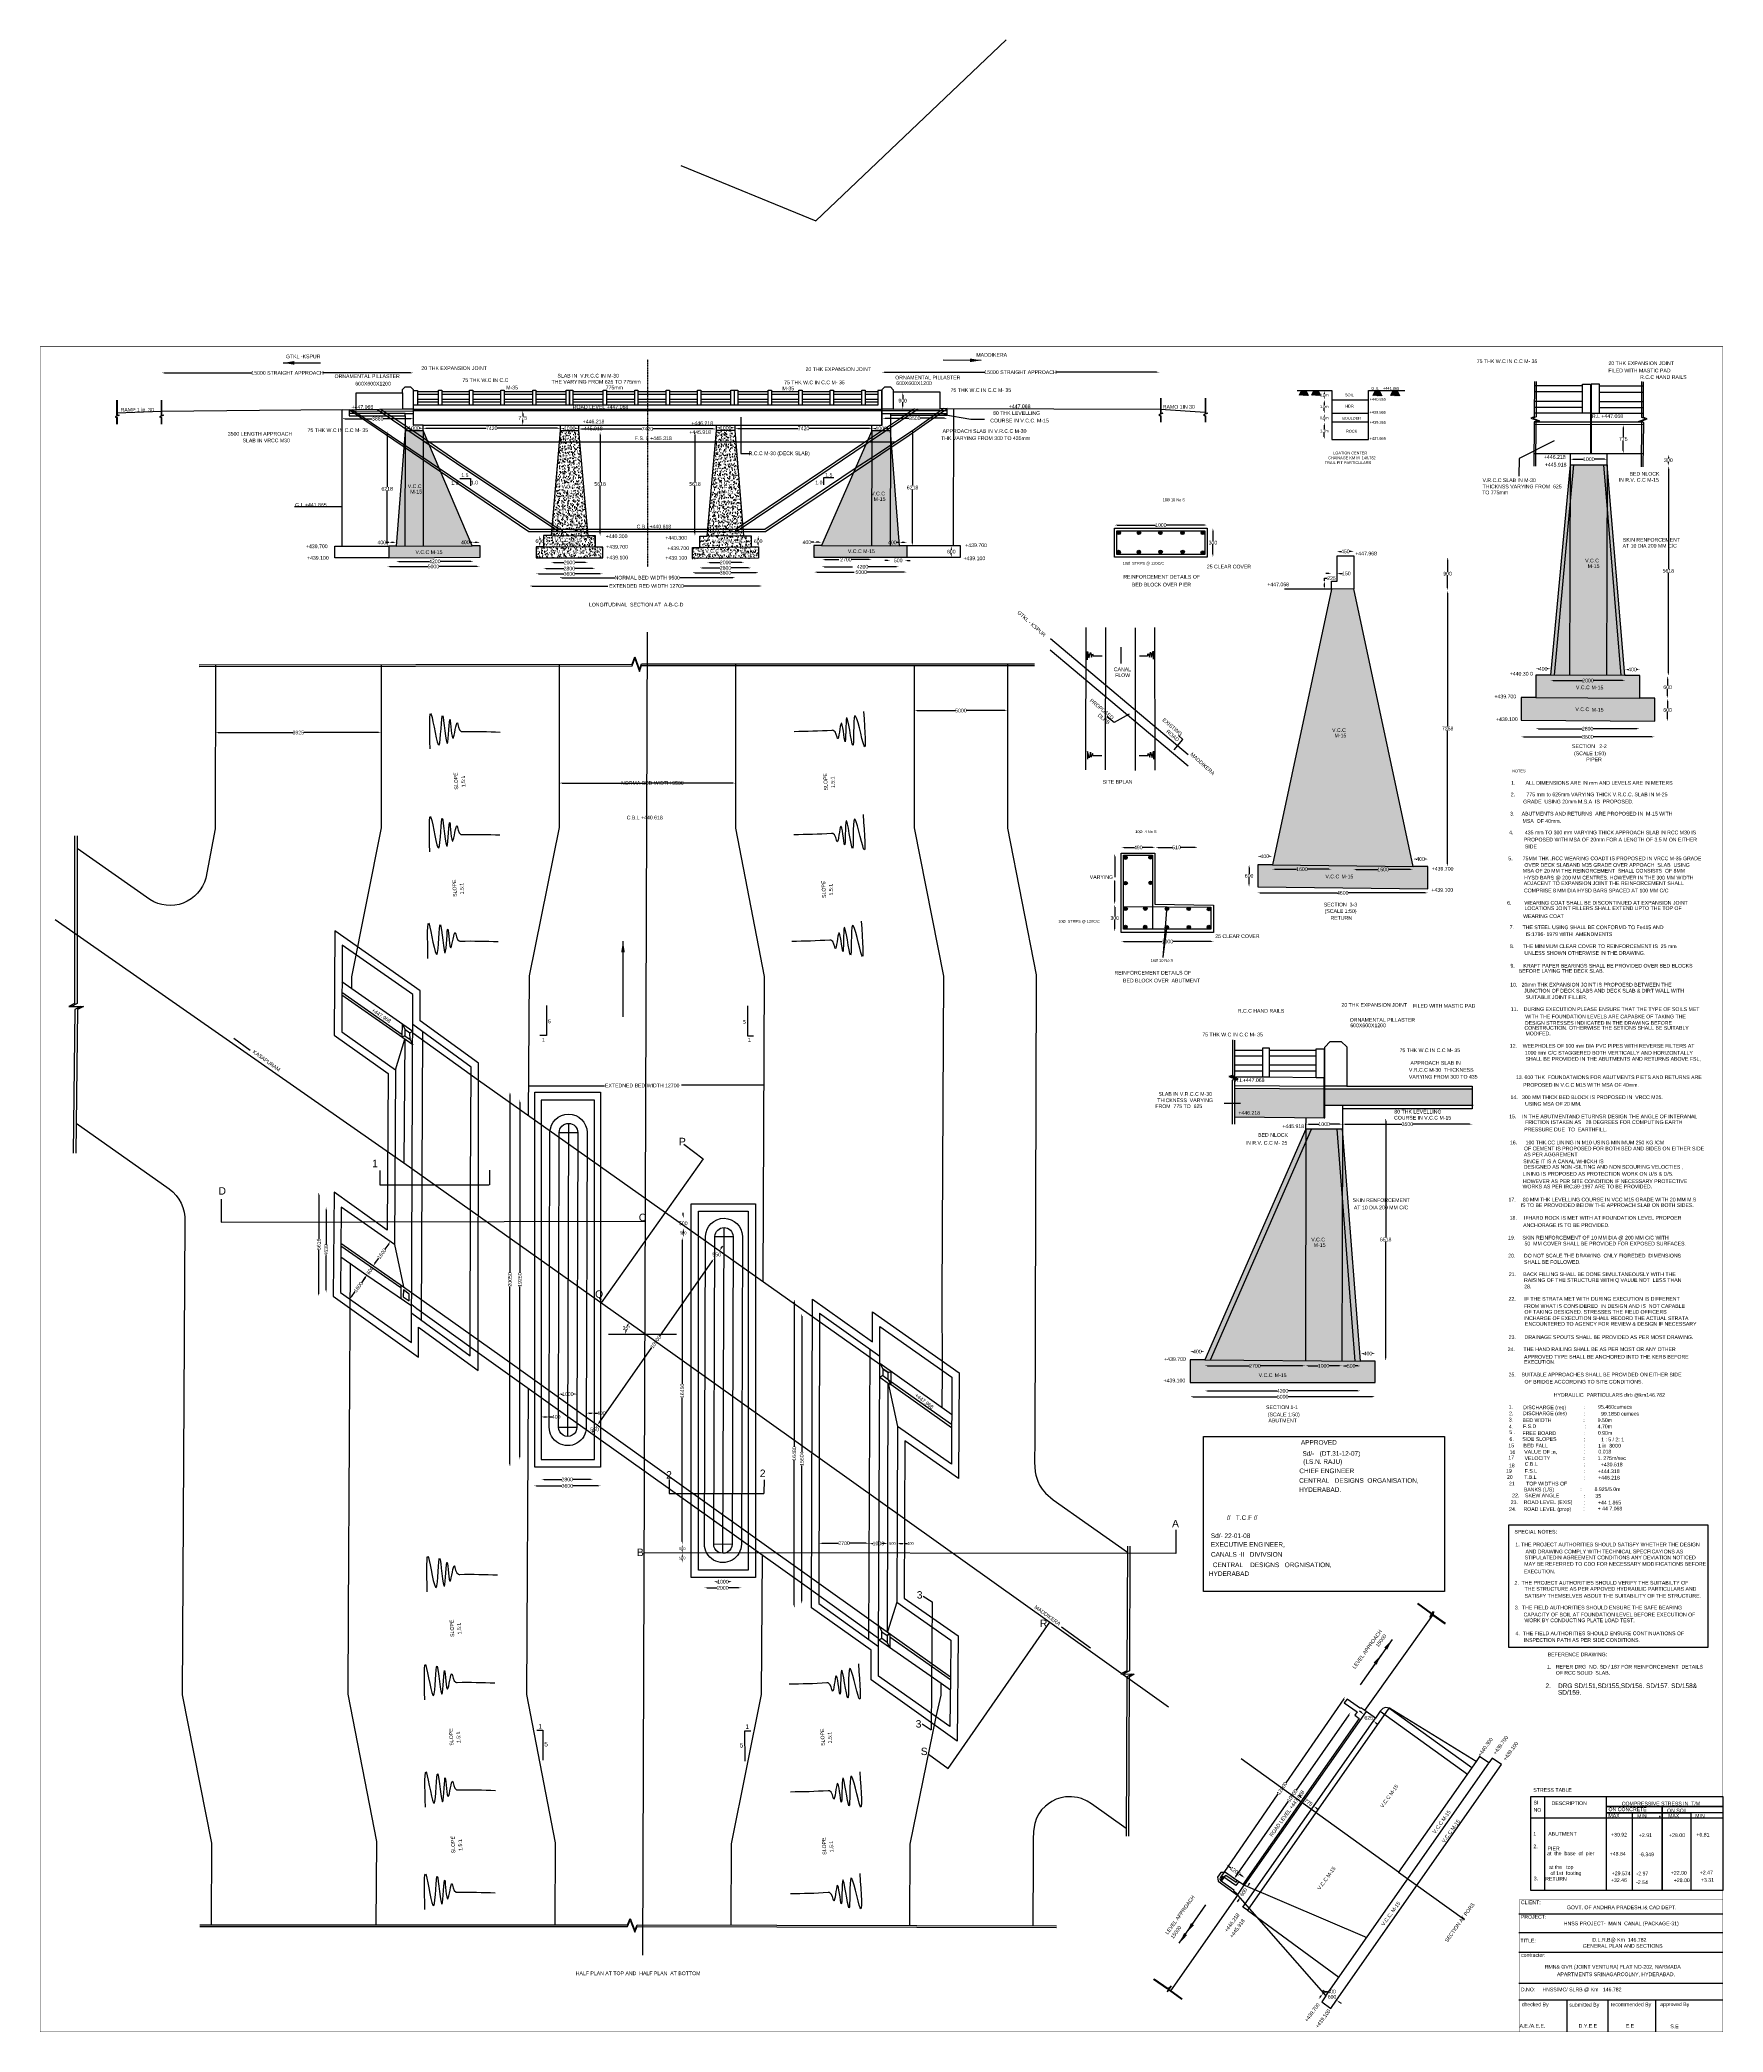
# Model space of a CAD drawing. Header units: inches. Extents: x -43035 to 47938, y -227984 to -120308.
import ezdxf

# ---------------------------------------------------------------- set-up
doc = ezdxf.new("R2010")
doc.units = ezdxf.units.IN
doc.header["$MEASUREMENT"] = 0
doc.linetypes.add('DASHDOT', pattern=[1, 0.5, -0.25, 0, -0.25])
doc.styles.get("Standard").update_dxf_attribs({"font": 'arial.ttf'})
doc.dimstyles.new('ST100', dxfattribs={"dimtxt": 200, "dimasz": 150, "dimexe": 0, "dimexo": 300, "dimgap": 0.09, "dimtad": 0, "dimtih": 1, "dimtoh": 1, "dimdec": 0, "dimzin": 0, "dimdsep": 46, "dimtxsty": 'Standard', "dimcen": 0, "dimse1": 1, "dimse2": 1, "dimadec": 0, "dimazin": 0, "dimtfac": 1, "dimtdec": 0, "dimtofl": 0, "dimtmove": 0, "dimatfit": 3, "dimfxl": 2000, "dimtolj": 1, "dimtzin": 0, "dimarcsym": 0})
pattern_1 = [(50, (0, 0), (358.6301, -31.37607), [37.5, -412.5]), (355, (0, 0), (-69.3757, 376.0961), [30, -330]), (100.4514, (29.9, -2.6), (289.2547, 344.7198), [31.8701, -350.57106]), (46.1842, (0, 100), (533.6205, -82.7595), [56.25, -618.75]), (96.6356, (44.47, 93.1), (467.3314, 487.059), [47.8051, -525.8565]), (351.1842, (0, 100), (467.331, 487.0593), [45, -495]), (21, (50, 75), (298.45353, -201.30945), [37.5, -412.5]), (326, (50, 75), (121.6577, 362.575), [30, -330]), (71.4514, (74.87, 58.22), (420.1113, 161.26525), [31.8701, -350.57106]), (37.5, (0, 0), (6.07993, 166.44693), [0, -326, 0, -335, 0, -331.25]), (7.5, (0, 0), (131.53477, 197.20586), [0, -191, 0, -318.5, 0, -126.25]), (327.5, (-111.5, 0), (266.91122, -11.27744), [0, -125, 0, -390, 0, -517.5]), (317.5, (-161.5, 0), (291.59308, 50.0525), [0, -162.5, 0, -259, 0, -367.5])]

# ---------------------------------------------------------------- blocks, each defined once
blk = doc.blocks.new('*D7')
at = {"color": 0, "lineweight": -2, "transparency": 16777216}
for p, q in [((-15263, -148553), (-14713, -148553)), ((-13563, -148553), (-14113, -148553))]:
    blk.add_line(p, q, dxfattribs=at)
at = {"color": 0, "transparency": 16777216}
for points in [[(-15263, -148528), (-15263, -148578), (-15413, -148553)], [(-13563, -148528), (-13563, -148578), (-13413, -148553)]]:
    blk.add_solid(points, dxfattribs=at)
at = {"color": 0, "transparency": 16777216, "insert": (-14413, -148553), "char_height": 200, "attachment_point": 5}
blk.add_mtext('\\A1;2000', dxfattribs=at)
blk = doc.blocks.new('*D8')
at = {"color": 0, "lineweight": -2, "transparency": 16777216}
for p, q in [((-15671, -148883), (-14721, -148883)), ((-13171, -148883), (-14121, -148883))]:
    blk.add_line(p, q, dxfattribs=at)
at = {"color": 0, "transparency": 16777216}
for points in [[(-15671, -148858), (-15671, -148908), (-15821, -148883)], [(-13171, -148858), (-13171, -148908), (-13021, -148883)]]:
    blk.add_solid(points, dxfattribs=at)
at = {"color": 0, "transparency": 16777216, "insert": (-14421, -148883), "char_height": 200, "attachment_point": 5}
blk.add_mtext('\\A1;2800', dxfattribs=at)
blk = doc.blocks.new('*D9')
at = {"color": 0, "lineweight": -2, "transparency": 16777216}
for p, q in [((-16070, -149169), (-14718, -149169)), ((-12770, -149169), (-14122, -149169))]:
    blk.add_line(p, q, dxfattribs=at)
at = {"color": 0, "transparency": 16777216}
for points in [[(-16070, -149144), (-16070, -149194), (-16220, -149169)], [(-12770, -149144), (-12770, -149194), (-12620, -149169)]]:
    blk.add_solid(points, dxfattribs=at)
at = {"color": 0, "transparency": 16777216, "insert": (-14420, -149169), "char_height": 200, "attachment_point": 5}
blk.add_mtext('\\A1;3600', dxfattribs=at)
blk = doc.blocks.new('*D10')
at = {"color": 0, "lineweight": -2, "transparency": 16777216}
for p, q in [((-6823, -148555), (-6273, -148555)), ((-5123, -148555), (-5673, -148555))]:
    blk.add_line(p, q, dxfattribs=at)
at = {"color": 0, "transparency": 16777216}
for points in [[(-6823, -148530), (-6823, -148580), (-6973, -148555)], [(-5123, -148530), (-5123, -148580), (-4973, -148555)]]:
    blk.add_solid(points, dxfattribs=at)
at = {"color": 0, "transparency": 16777216, "insert": (-5973, -148555), "char_height": 200, "attachment_point": 5}
blk.add_mtext('\\A1;2000', dxfattribs=at)
blk = doc.blocks.new('*D11')
at = {"color": 0, "lineweight": -2, "transparency": 16777216}
for p, q in [((-7230, -148849), (-6281, -148849)), ((-4730, -148849), (-5680, -148849))]:
    blk.add_line(p, q, dxfattribs=at)
at = {"color": 0, "transparency": 16777216}
for points in [[(-7230, -148824), (-7230, -148874), (-7380, -148849)], [(-4730, -148824), (-4730, -148874), (-4580, -148849)]]:
    blk.add_solid(points, dxfattribs=at)
at = {"color": 0, "transparency": 16777216, "insert": (-5980, -148849), "char_height": 200, "attachment_point": 5}
blk.add_mtext('\\A1;2800', dxfattribs=at)
blk = doc.blocks.new('*D12')
at = {"color": 0, "lineweight": -2, "transparency": 16777216}
for p, q in [((-7630, -149107), (-6278, -149107)), ((-4330, -149107), (-5682, -149107))]:
    blk.add_line(p, q, dxfattribs=at)
at = {"color": 0, "transparency": 16777216}
for points in [[(-7630, -149082), (-7630, -149132), (-7780, -149107)], [(-4330, -149082), (-4330, -149132), (-4180, -149107)]]:
    blk.add_solid(points, dxfattribs=at)
at = {"color": 0, "transparency": 16777216, "insert": (-5980, -149107), "char_height": 200, "attachment_point": 5}
blk.add_mtext('\\A1;3600', dxfattribs=at)
blk = doc.blocks.new('*D13')
at = {"color": 0, "lineweight": -2, "transparency": 16777216}
for p, q in [((-23641, -148495), (-21994, -148495)), ((-19741, -148495), (-21389, -148495))]:
    blk.add_line(p, q, dxfattribs=at)
at = {"color": 0, "transparency": 16777216}
for points in [[(-23641, -148470), (-23641, -148520), (-23791, -148495)], [(-19741, -148470), (-19741, -148520), (-19591, -148495)]]:
    blk.add_solid(points, dxfattribs=at)
at = {"color": 0, "transparency": 16777216, "insert": (-21691, -148495), "char_height": 200, "attachment_point": 5}
blk.add_mtext('\\A1;4200', dxfattribs=at)
blk = doc.blocks.new('*D14')
at = {"color": 0, "lineweight": -2, "transparency": 16777216}
for p, q in [((-24114, -148772), (-22063, -148772)), ((-19414, -148772), (-21466, -148772))]:
    blk.add_line(p, q, dxfattribs=at)
at = {"color": 0, "transparency": 16777216}
for points in [[(-24114, -148747), (-24114, -148797), (-24264, -148772)], [(-19414, -148747), (-19414, -148797), (-19264, -148772)]]:
    blk.add_solid(points, dxfattribs=at)
at = {"color": 0, "transparency": 16777216, "insert": (-21764, -148772), "char_height": 200, "attachment_point": 5}
blk.add_mtext('\\A1;5000', dxfattribs=at)
blk = doc.blocks.new('*D15')
at = {"color": 0, "lineweight": -2, "transparency": 16777216}
for p, q in [((-19666, -147467), (-19816, -147467)), ((-19395, -147467), (-19516, -147467))]:
    blk.add_line(p, q, dxfattribs=at)
at = {"color": 0, "transparency": 16777216}
for points in [[(-19516, -147442), (-19516, -147492), (-19666, -147467)], [(-19395, -147442), (-19395, -147492), (-19245, -147467)]]:
    blk.add_solid(points, dxfattribs=at)
at = {"color": 0, "transparency": 16777216, "insert": (-20041, -147467), "char_height": 200, "attachment_point": 5}
blk.add_mtext('\\A1;400', dxfattribs=at)
blk = doc.blocks.new('*D16')
at = {"color": 0, "lineweight": -2, "transparency": 16777216}
for p, q in [((-24181, -147470), (-24331, -147470)), ((-23931, -147470), (-24031, -147470))]:
    blk.add_line(p, q, dxfattribs=at)
at = {"color": 0, "transparency": 16777216}
for points in [[(-24031, -147445), (-24031, -147495), (-24181, -147470)], [(-23931, -147445), (-23931, -147495), (-23781, -147470)]]:
    blk.add_solid(points, dxfattribs=at)
at = {"color": 0, "transparency": 16777216, "insert": (-24556, -147470), "char_height": 200, "attachment_point": 5}
blk.add_mtext('\\A1;400', dxfattribs=at)
blk = doc.blocks.new('*D17')
at = {"color": 0, "lineweight": -2, "transparency": 16777216}
for p, q in [((-24264, -141612), (-24264, -144469)), ((-24264, -147530), (-24264, -144673))]:
    blk.add_line(p, q, dxfattribs=at)
at = {"color": 0, "transparency": 16777216}
for points in [[(-24289, -141612), (-24239, -141612), (-24264, -141462)], [(-24289, -147530), (-24239, -147530), (-24264, -147680)]]:
    blk.add_solid(points, dxfattribs=at)
at = {"color": 0, "transparency": 16777216, "insert": (-24264, -144571), "char_height": 200, "attachment_point": 5}
blk.add_mtext('\\A1;6218', dxfattribs=at)
blk = doc.blocks.new('*D18')
at = {"color": 0, "lineweight": -2, "transparency": 16777216}
for p, q in [((-23146, -141298), (-23099, -141298)), ((-22474, -141298), (-22521, -141298))]:
    blk.add_line(p, q, dxfattribs=at)
at = {"color": 0, "transparency": 16777216}
for points in [[(-23146, -141273), (-23146, -141323), (-23296, -141298)], [(-22474, -141273), (-22474, -141323), (-22324, -141298)]]:
    blk.add_solid(points, dxfattribs=at)
at = {"color": 0, "transparency": 16777216, "insert": (-22810, -141298), "char_height": 200, "attachment_point": 5}
blk.add_mtext('\\A1;1000', dxfattribs=at)
blk = doc.blocks.new('*D19')
at = {"color": 0, "lineweight": -2, "transparency": 16777216}
for p, q in [((-22174, -141302), (-18911, -141302)), ((-15054, -141302), (-18316, -141302))]:
    blk.add_line(p, q, dxfattribs=at)
at = {"color": 0, "transparency": 16777216}
for points in [[(-22174, -141277), (-22174, -141327), (-22324, -141302)], [(-15054, -141277), (-15054, -141327), (-14904, -141302)]]:
    blk.add_solid(points, dxfattribs=at)
at = {"color": 0, "transparency": 16777216, "insert": (-18614, -141302), "char_height": 200, "attachment_point": 5}
blk.add_mtext('\\A1;7420', dxfattribs=at)
blk = doc.blocks.new('*D20')
at = {"color": 0, "lineweight": -2, "transparency": 16777216}
for p, q in [((-14754, -141305), (-14693, -141305)), ((-14054, -141305), (-14115, -141305))]:
    blk.add_line(p, q, dxfattribs=at)
at = {"color": 0, "transparency": 16777216}
for points in [[(-14754, -141280), (-14754, -141330), (-14904, -141305)], [(-14054, -141280), (-14054, -141330), (-13904, -141305)]]:
    blk.add_solid(points, dxfattribs=at)
at = {"color": 0, "transparency": 16777216, "insert": (-14404, -141305), "char_height": 200, "attachment_point": 5}
blk.add_mtext('\\A1;1000', dxfattribs=at)
blk = doc.blocks.new('*D21')
at = {"color": 0, "lineweight": -2, "transparency": 16777216}
for p, q in [((-13759, -141339), (-10497, -141339)), ((-6639, -141339), (-9902, -141339))]:
    blk.add_line(p, q, dxfattribs=at)
at = {"color": 0, "transparency": 16777216}
for points in [[(-13759, -141314), (-13759, -141364), (-13909, -141339)], [(-6639, -141314), (-6639, -141364), (-6489, -141339)]]:
    blk.add_solid(points, dxfattribs=at)
at = {"color": 0, "transparency": 16777216, "insert": (-10199, -141339), "char_height": 200, "attachment_point": 5}
blk.add_mtext('\\A1;7420', dxfattribs=at)
blk = doc.blocks.new('*D22')
at = {"color": 0, "lineweight": -2, "transparency": 16777216}
for p, q in [((-6319, -141276), (-6258, -141276)), ((-5619, -141276), (-5680, -141276))]:
    blk.add_line(p, q, dxfattribs=at)
at = {"color": 0, "transparency": 16777216}
for points in [[(-6319, -141251), (-6319, -141301), (-6469, -141276)], [(-5619, -141251), (-5619, -141301), (-5469, -141276)]]:
    blk.add_solid(points, dxfattribs=at)
at = {"color": 0, "transparency": 16777216, "insert": (-5969, -141276), "char_height": 200, "attachment_point": 5}
blk.add_mtext('\\A1;1000', dxfattribs=at)
blk = doc.blocks.new('*D23')
at = {"color": 0, "lineweight": -2, "transparency": 16777216}
for p, q in [((-5319, -141306), (-2057, -141306)), ((1801, -141306), (-1462, -141306))]:
    blk.add_line(p, q, dxfattribs=at)
at = {"color": 0, "transparency": 16777216}
for points in [[(-5319, -141281), (-5319, -141331), (-5469, -141306)], [(1801, -141281), (1801, -141331), (1951, -141306)]]:
    blk.add_solid(points, dxfattribs=at)
at = {"color": 0, "transparency": 16777216, "insert": (-1759, -141306), "char_height": 200, "attachment_point": 5}
blk.add_mtext('\\A1;7420', dxfattribs=at)
blk = doc.blocks.new('*D24')
at = {"color": 0, "lineweight": -2, "transparency": 16777216}
for p, q in [((2085, -141309), (2151, -141309)), ((2794, -141309), (2728, -141309))]:
    blk.add_line(p, q, dxfattribs=at)
at = {"color": 0, "transparency": 16777216}
for points in [[(2085, -141284), (2085, -141334), (1935, -141309)], [(2794, -141284), (2794, -141334), (2944, -141309)]]:
    blk.add_solid(points, dxfattribs=at)
at = {"color": 0, "transparency": 16777216, "insert": (2439, -141309), "char_height": 200, "attachment_point": 5}
blk.add_mtext('\\A1;1000', dxfattribs=at)
blk = doc.blocks.new('*D25')
at = {"color": 0, "lineweight": -2, "transparency": 16777216}
for p, q in [((4131, -141502), (4131, -144402)), ((4131, -147507), (4131, -144607))]:
    blk.add_line(p, q, dxfattribs=at)
at = {"color": 0, "transparency": 16777216}
for points in [[(4106, -141502), (4156, -141502), (4131, -141352)], [(4106, -147507), (4156, -147507), (4131, -147657)]]:
    blk.add_solid(points, dxfattribs=at)
at = {"color": 0, "transparency": 16777216, "insert": (4131, -144505), "char_height": 200, "attachment_point": 5}
blk.add_mtext('\\A1;6218', dxfattribs=at)
blk = doc.blocks.new('*D26')
at = {"color": 0, "lineweight": -2, "transparency": 16777216}
for p, q in [((2642, -140761), (3950, -140761)), ((5856, -140761), (4547, -140761))]:
    blk.add_line(p, q, dxfattribs=at)
at = {"color": 0, "transparency": 16777216}
for points in [[(2642, -140736), (2642, -140786), (2492, -140761)], [(5856, -140736), (5856, -140786), (6006, -140761)]]:
    blk.add_solid(points, dxfattribs=at)
at = {"color": 0, "transparency": 16777216, "insert": (4249, -140761), "char_height": 200, "attachment_point": 5}
blk.add_mtext('\\A1;3500', dxfattribs=at)
blk = doc.blocks.new('*D27')
at = {"color": 0, "lineweight": -2, "transparency": 16777216}
for p, q in [((3601, -139506), (3601, -139707)), ((3601, -140113), (3601, -139912))]:
    blk.add_line(p, q, dxfattribs=at)
at = {"color": 0, "transparency": 16777216}
for points in [[(3576, -139506), (3626, -139506), (3601, -139356)], [(3576, -140113), (3626, -140113), (3601, -140263)]]:
    blk.add_solid(points, dxfattribs=at)
at = {"color": 0, "transparency": 16777216, "insert": (3601, -139810), "char_height": 200, "attachment_point": 5}
blk.add_mtext('\\A1;900', dxfattribs=at)
blk = doc.blocks.new('*D28')
at = {"color": 0, "lineweight": -2, "transparency": 16777216}
for p, q in [((-16937, -140501), (-16937, -140637)), ((-16937, -140977), (-16937, -140841))]:
    blk.add_line(p, q, dxfattribs=at)
at = {"color": 0, "transparency": 16777216}
for points in [[(-16962, -140501), (-16912, -140501), (-16937, -140351)], [(-16962, -140977), (-16912, -140977), (-16937, -141127)]]:
    blk.add_solid(points, dxfattribs=at)
at = {"color": 0, "transparency": 16777216, "insert": (-16937, -140739), "char_height": 200, "attachment_point": 5}
blk.add_mtext('\\A1;775', dxfattribs=at)
blk = doc.blocks.new('*D29')
at = {"color": 0, "lineweight": -2, "transparency": 16777216}
for p, q in [((-26554, -140783), (-25072, -140783)), ((-22994, -140783), (-24476, -140783))]:
    blk.add_line(p, q, dxfattribs=at)
at = {"color": 0, "transparency": 16777216}
for points in [[(-26554, -140758), (-26554, -140808), (-26704, -140783)], [(-22994, -140758), (-22994, -140808), (-22844, -140783)]]:
    blk.add_solid(points, dxfattribs=at)
at = {"color": 0, "transparency": 16777216, "insert": (-24774, -140783), "char_height": 200, "attachment_point": 5}
blk.add_mtext('\\A1;3860', dxfattribs=at)
blk = doc.blocks.new('*D30')
at = {"color": 0, "lineweight": -2, "transparency": 16777216}
for p, q in [((-36295, -138308), (-31580, -138308)), ((-23005, -138308), (-27720, -138308))]:
    blk.add_line(p, q, dxfattribs=at)
at = {"color": 0, "transparency": 16777216}
for points in [[(-36295, -138283), (-36295, -138333), (-36445, -138308)], [(-23005, -138283), (-23005, -138333), (-22855, -138308)]]:
    blk.add_solid(points, dxfattribs=at)
at = {"color": 0, "transparency": 16777216, "insert": (-29650, -138308), "char_height": 200, "attachment_point": 5}
blk.add_mtext('\\A1;15000 STRAIGHT APPROACH', dxfattribs=at)
blk = doc.blocks.new('*D31')
at = {"color": 0, "lineweight": -2, "transparency": 16777216}
for p, q in [((2620, -138269), (8035, -138269)), ((17309, -138269), (11895, -138269))]:
    blk.add_line(p, q, dxfattribs=at)
at = {"color": 0, "transparency": 16777216}
for points in [[(2620, -138244), (2620, -138294), (2470, -138269)], [(17309, -138244), (17309, -138294), (17459, -138269)]]:
    blk.add_solid(points, dxfattribs=at)
at = {"color": 0, "transparency": 16777216, "insert": (9965, -138269), "char_height": 200, "attachment_point": 5}
blk.add_mtext('\\A1;15000 STRAIGHT APPROACH', dxfattribs=at)
blk = doc.blocks.new('*D32')
at = {"color": 0, "lineweight": -2, "transparency": 16777216}
for p, q in [((-12757, -141654), (-12757, -144211)), ((-12757, -146972), (-12757, -144415))]:
    blk.add_line(p, q, dxfattribs=at)
at = {"color": 0, "transparency": 16777216}
for points in [[(-12782, -141654), (-12732, -141654), (-12757, -141504)], [(-12782, -146972), (-12732, -146972), (-12757, -147122)]]:
    blk.add_solid(points, dxfattribs=at)
at = {"color": 0, "transparency": 16777216, "insert": (-12757, -144313), "char_height": 200, "attachment_point": 5}
blk.add_mtext('\\A1;5618', dxfattribs=at)
blk = doc.blocks.new('*D33')
at = {"color": 0, "lineweight": -2, "transparency": 16777216}
for p, q in [((-7630, -141654), (-7630, -144211)), ((-7630, -146972), (-7630, -144415))]:
    blk.add_line(p, q, dxfattribs=at)
at = {"color": 0, "transparency": 16777216}
for points in [[(-7655, -141654), (-7605, -141654), (-7630, -141504)], [(-7655, -146972), (-7605, -146972), (-7630, -147122)]]:
    blk.add_solid(points, dxfattribs=at)
at = {"color": 0, "transparency": 16777216, "insert": (-7630, -144313), "char_height": 200, "attachment_point": 5}
blk.add_mtext('\\A1;5618', dxfattribs=at)
blk = doc.blocks.new('*D34')
at = {"color": 0, "lineweight": -2, "transparency": 16777216}
for p, q in [((-16017, -147249), (-16017, -147299)), ((-16017, -147553), (-16017, -147503))]:
    blk.add_line(p, q, dxfattribs=at)
at = {"color": 0, "transparency": 16777216}
for points in [[(-16042, -147249), (-15992, -147249), (-16017, -147099)], [(-16042, -147553), (-15992, -147553), (-16017, -147703)]]:
    blk.add_solid(points, dxfattribs=at)
at = {"color": 0, "transparency": 16777216, "insert": (-16017, -147401), "char_height": 200, "attachment_point": 5}
blk.add_mtext('\\A1;600', dxfattribs=at)
blk = doc.blocks.new('*D35')
at = {"color": 0, "lineweight": -2, "transparency": 16777216}
for p, q in [((-4215, -147260), (-4215, -147307)), ((-4215, -147559), (-4215, -147512))]:
    blk.add_line(p, q, dxfattribs=at)
at = {"color": 0, "transparency": 16777216}
for points in [[(-4240, -147260), (-4190, -147260), (-4215, -147110)], [(-4240, -147559), (-4190, -147559), (-4215, -147709)]]:
    blk.add_solid(points, dxfattribs=at)
at = {"color": 0, "transparency": 16777216, "insert": (-4215, -147410), "char_height": 200, "attachment_point": 5}
blk.add_mtext('\\A1;600', dxfattribs=at)
blk = doc.blocks.new('*D36')
at = {"color": 0, "lineweight": -2, "transparency": 16777216}
for p, q in [((-4926, -147862), (-4926, -147913)), ((-4926, -148169), (-4926, -148118))]:
    blk.add_line(p, q, dxfattribs=at)
at = {"color": 0, "transparency": 16777216}
for points in [[(-4951, -147862), (-4901, -147862), (-4926, -147712)], [(-4951, -148169), (-4901, -148169), (-4926, -148319)]]:
    blk.add_solid(points, dxfattribs=at)
at = {"color": 0, "transparency": 16777216, "insert": (-4926, -148015), "char_height": 200, "attachment_point": 5}
blk.add_mtext('\\A1;600', dxfattribs=at)
blk = doc.blocks.new('*D37')
at = {"color": 0, "lineweight": -2, "transparency": 16777216}
for p, q in [((3411, -147471), (3261, -147471)), ((3681, -147471), (3561, -147471))]:
    blk.add_line(p, q, dxfattribs=at)
at = {"color": 0, "transparency": 16777216}
for points in [[(3561, -147446), (3561, -147496), (3411, -147471)], [(3681, -147446), (3681, -147496), (3831, -147471)]]:
    blk.add_solid(points, dxfattribs=at)
at = {"color": 0, "transparency": 16777216, "insert": (3036, -147471), "char_height": 200, "attachment_point": 5}
blk.add_mtext('\\A1;400', dxfattribs=at)
blk = doc.blocks.new('*D38')
at = {"color": 0, "lineweight": -2, "transparency": 16777216}
for p, q in [((-1205, -147459), (-1355, -147459)), ((-935, -147459), (-1055, -147459))]:
    blk.add_line(p, q, dxfattribs=at)
at = {"color": 0, "transparency": 16777216}
for points in [[(-1055, -147434), (-1055, -147484), (-1205, -147459)], [(-935, -147434), (-935, -147484), (-785, -147459)]]:
    blk.add_solid(points, dxfattribs=at)
at = {"color": 0, "transparency": 16777216, "insert": (-1580, -147459), "char_height": 200, "attachment_point": 5}
blk.add_mtext('\\A1;400', dxfattribs=at)
blk = doc.blocks.new('*D39')
at = {"color": 0, "lineweight": -2, "transparency": 16777216}
for p, q in [((6222, -147818), (6222, -147869)), ((6222, -148124), (6222, -148073))]:
    blk.add_line(p, q, dxfattribs=at)
at = {"color": 0, "transparency": 16777216}
for points in [[(6197, -147818), (6247, -147818), (6222, -147668)], [(6197, -148124), (6247, -148124), (6222, -148274)]]:
    blk.add_solid(points, dxfattribs=at)
at = {"color": 0, "transparency": 16777216, "insert": (6222, -147971), "char_height": 200, "attachment_point": 5}
blk.add_mtext('\\A1;600', dxfattribs=at)
blk = doc.blocks.new('*D41')
at = {"color": 0, "lineweight": -2, "transparency": 16777216}
for p, q in [((-603, -148398), (144, -148398)), ((1778, -148398), (830, -148398))]:
    blk.add_line(p, q, dxfattribs=at)
at = {"color": 0, "transparency": 16777216}
for points in [[(-603, -148373), (-603, -148423), (-753, -148398)], [(1778, -148373), (1778, -148423), (1928, -148398)]]:
    blk.add_solid(points, dxfattribs=at)
at = {"color": 0, "transparency": 16777216, "insert": (487, -148398), "char_height": 200, "attachment_point": 5}
blk.add_mtext('\\A1; 2700', dxfattribs=at)
blk = doc.blocks.new('*D42')
at = {"color": 0, "lineweight": -2, "transparency": 16777216}
for p, q in [((-628, -148786), (888, -148786)), ((3245, -148786), (1729, -148786))]:
    blk.add_line(p, q, dxfattribs=at)
at = {"color": 0, "transparency": 16777216}
for points in [[(-628, -148761), (-628, -148811), (-778, -148786)], [(3245, -148761), (3245, -148811), (3395, -148786)]]:
    blk.add_solid(points, dxfattribs=at)
at = {"color": 0, "transparency": 16777216, "insert": (1309, -148786), "char_height": 200, "attachment_point": 5}
blk.add_mtext('\\A1;   4200', dxfattribs=at)
blk = doc.blocks.new('*D43')
at = {"color": 0, "lineweight": -2, "transparency": 16777216}
for p, q in [((-1040, -149073), (974, -149073)), ((3673, -149073), (1660, -149073))]:
    blk.add_line(p, q, dxfattribs=at)
at = {"color": 0, "transparency": 16777216}
for points in [[(-1040, -149048), (-1040, -149098), (-1190, -149073)], [(3673, -149048), (3673, -149098), (3823, -149073)]]:
    blk.add_solid(points, dxfattribs=at)
at = {"color": 0, "transparency": 16777216, "insert": (1317, -149073), "char_height": 200, "attachment_point": 5}
blk.add_mtext('\\A1; 5000', dxfattribs=at)
blk = doc.blocks.new('*D44')
at = {"color": 0, "lineweight": -2, "transparency": 16777216}
for p, q in [((2778, -148444), (2628, -148444)), ((3851, -148444), (4001, -148444))]:
    blk.add_line(p, q, dxfattribs=at)
at = {"color": 0, "transparency": 16777216}
for points in [[(2778, -148419), (2778, -148469), (2928, -148444)], [(3851, -148419), (3851, -148469), (3701, -148444)]]:
    blk.add_solid(points, dxfattribs=at)
at = {"color": 0, "transparency": 16777216, "insert": (3315, -148444), "char_height": 200, "attachment_point": 5}
blk.add_mtext('\\A1; 500', dxfattribs=at)
blk = doc.blocks.new('*D45')
at = {"color": 0, "lineweight": -2, "transparency": 16777216}
for p, q in [((-16425, -149826), (-12334, -149826)), ((-4143, -149826), (-8233, -149826))]:
    blk.add_line(p, q, dxfattribs=at)
at = {"color": 0, "transparency": 16777216}
for points in [[(-16425, -149801), (-16425, -149851), (-16575, -149826)], [(-4143, -149801), (-4143, -149851), (-3993, -149826)]]:
    blk.add_solid(points, dxfattribs=at)
at = {"color": 0, "transparency": 16777216, "insert": (-10284, -149826), "char_height": 200, "attachment_point": 5}
blk.add_mtext('\\A1; EXTENDED RED WIDTH 12700', dxfattribs=at)
blk = doc.blocks.new('*D46')
at = {"color": 0, "lineweight": -2, "transparency": 16777216}
for p, q in [((-14824, -149376), (-11958, -149376)), ((-5586, -149376), (-8453, -149376))]:
    blk.add_line(p, q, dxfattribs=at)
at = {"color": 0, "transparency": 16777216}
for points in [[(-14824, -149351), (-14824, -149401), (-14974, -149376)], [(-5586, -149351), (-5586, -149401), (-5436, -149376)]]:
    blk.add_solid(points, dxfattribs=at)
at = {"color": 0, "transparency": 16777216, "insert": (-10205, -149376), "char_height": 200, "attachment_point": 5}
blk.add_mtext('\\A1;NORMAL BED WIDTH 9500', dxfattribs=at)
blk = doc.blocks.new('*D47')
at = {"color": 0, "lineweight": -2, "transparency": 16777216}
for p, q in [((26384, -141125), (26384, -141366)), ((26384, -141757), (26384, -141517))]:
    blk.add_line(p, q, dxfattribs=at)
at = {"color": 0, "transparency": 16777216}
for points in [[(26359, -141125), (26409, -141125), (26384, -140975)], [(26359, -141757), (26409, -141757), (26384, -141907)]]:
    blk.add_solid(points, dxfattribs=at)
at = {"color": 0, "transparency": 16777216, "insert": (26384, -141441), "char_height": 150, "attachment_point": 5}
blk.add_mtext('\\A1;1.7m ', dxfattribs=at)
blk = doc.blocks.new('*D48')
at = {"color": 0, "lineweight": -2, "transparency": 16777216}
for p, q in [((26381, -140654), (26381, -140663)), ((26381, -140825), (26381, -140816))]:
    blk.add_line(p, q, dxfattribs=at)
at = {"color": 0, "transparency": 16777216}
for points in [[(26356, -140654), (26406, -140654), (26381, -140504)], [(26356, -140825), (26406, -140825), (26381, -140975)]]:
    blk.add_solid(points, dxfattribs=at)
at = {"color": 0, "transparency": 16777216, "insert": (26381, -140739), "char_height": 150, "attachment_point": 5}
blk.add_mtext('\\A1;0.5m', dxfattribs=at)
blk = doc.blocks.new('*D49')
at = {"color": 0, "lineweight": -2, "transparency": 16777216}
for p, q in [((26381, -139906), (26381, -140053)), ((26381, -140354), (26381, -140207))]:
    blk.add_line(p, q, dxfattribs=at)
at = {"color": 0, "transparency": 16777216}
for points in [[(26356, -139906), (26406, -139906), (26381, -139756)], [(26356, -140354), (26406, -140354), (26381, -140504)]]:
    blk.add_solid(points, dxfattribs=at)
at = {"color": 0, "transparency": 16777216, "insert": (26381, -140130), "char_height": 150, "attachment_point": 5}
blk.add_mtext('\\A1;1.0m', dxfattribs=at)
blk = doc.blocks.new('*D50')
at = {"color": 0, "lineweight": -2, "transparency": 16777216}
for p, q in [((26381, -139410), (26381, -139432)), ((26381, -139606), (26381, -139585))]:
    blk.add_line(p, q, dxfattribs=at)
at = {"color": 0, "transparency": 16777216}
for points in [[(26356, -139410), (26406, -139410), (26381, -139260)], [(26356, -139606), (26406, -139606), (26381, -139756)]]:
    blk.add_solid(points, dxfattribs=at)
at = {"color": 0, "transparency": 16777216, "insert": (26381, -139508), "char_height": 150, "attachment_point": 5}
blk.add_mtext('\\A1;1.0m', dxfattribs=at)
blk = doc.blocks.new('*D51')
at = {"color": 0, "lineweight": -2, "transparency": 16777216}
for p, q in [((42539, -141266), (42539, -141786)), ((42539, -142509), (42539, -141989))]:
    blk.add_line(p, q, dxfattribs=at)
at = {"color": 0, "transparency": 16777216}
for points in [[(42514, -141266), (42564, -141266), (42539, -141116)], [(42514, -142509), (42564, -142509), (42539, -142659)]]:
    blk.add_solid(points, dxfattribs=at)
at = {"color": 0, "transparency": 16777216, "insert": (42539, -141888), "char_height": 200, "attachment_point": 5}
blk.add_mtext('\\A1;775', dxfattribs=at)
blk = doc.blocks.new('*D52')
at = {"color": 0, "lineweight": -2, "transparency": 16777216}
for p, q in [((39827, -142974), (40388, -142974)), ((41527, -142974), (40966, -142974))]:
    blk.add_line(p, q, dxfattribs=at)
at = {"color": 0, "transparency": 16777216}
for points in [[(39827, -142949), (39827, -142999), (39677, -142974)], [(41527, -142949), (41527, -142999), (41677, -142974)]]:
    blk.add_solid(points, dxfattribs=at)
at = {"color": 0, "transparency": 16777216, "insert": (40677, -142974), "char_height": 200, "attachment_point": 5}
blk.add_mtext('\\A1;1000', dxfattribs=at)
blk = doc.blocks.new('*D53')
at = {"color": 0, "lineweight": -2, "transparency": 16777216}
for p, q in [((44980, -142862), (44980, -142922)), ((44980, -143186), (44980, -143126))]:
    blk.add_line(p, q, dxfattribs=at)
at = {"color": 0, "transparency": 16777216}
for points in [[(44955, -142862), (45005, -142862), (44980, -142712)], [(44955, -143186), (45005, -143186), (44980, -143336)]]:
    blk.add_solid(points, dxfattribs=at)
at = {"color": 0, "transparency": 16777216, "insert": (44980, -143024), "char_height": 200, "attachment_point": 5}
blk.add_mtext('\\A1;300', dxfattribs=at)
blk = doc.blocks.new('*D54')
at = {"color": 0, "lineweight": -2, "transparency": 16777216}
for p, q in [((44977, -143486), (44977, -148908)), ((44977, -154534), (44977, -149112))]:
    blk.add_line(p, q, dxfattribs=at)
at = {"color": 0, "transparency": 16777216}
for points in [[(44952, -143486), (45002, -143486), (44977, -143336)], [(44952, -154534), (45002, -154534), (44977, -154684)]]:
    blk.add_solid(points, dxfattribs=at)
at = {"color": 0, "transparency": 16777216, "insert": (44977, -149010), "char_height": 200, "attachment_point": 5}
blk.add_mtext('\\A1;5618', dxfattribs=at)
blk = doc.blocks.new('*D55')
at = {"color": 0, "lineweight": -2, "transparency": 16777216}
for p, q in [((44937, -154834), (44937, -155193)), ((44937, -155755), (44937, -155397))]:
    blk.add_line(p, q, dxfattribs=at)
at = {"color": 0, "transparency": 16777216}
for points in [[(44912, -154834), (44962, -154834), (44937, -154684)], [(44912, -155755), (44962, -155755), (44937, -155905)]]:
    blk.add_solid(points, dxfattribs=at)
at = {"color": 0, "transparency": 16777216, "insert": (44937, -155295), "char_height": 200, "attachment_point": 5}
blk.add_mtext('\\A1;600', dxfattribs=at)
blk = doc.blocks.new('*D56')
at = {"color": 0, "lineweight": -2, "transparency": 16777216}
for p, q in [((44937, -156055), (44937, -156424)), ((44937, -156997), (44937, -156628))]:
    blk.add_line(p, q, dxfattribs=at)
at = {"color": 0, "transparency": 16777216}
for points in [[(44912, -156055), (44962, -156055), (44937, -155905)], [(44912, -156997), (44962, -156997), (44937, -157147)]]:
    blk.add_solid(points, dxfattribs=at)
at = {"color": 0, "transparency": 16777216, "insert": (44937, -156526), "char_height": 200, "attachment_point": 5}
blk.add_mtext('\\A1;600', dxfattribs=at)
blk = doc.blocks.new('*D57')
at = {"color": 0, "lineweight": -2, "transparency": 16777216}
for p, q in [((37950, -157540), (40313, -157540)), ((43277, -157540), (40913, -157540))]:
    blk.add_line(p, q, dxfattribs=at)
at = {"color": 0, "transparency": 16777216}
for points in [[(37950, -157515), (37950, -157565), (37800, -157540)], [(43277, -157515), (43277, -157565), (43427, -157540)]]:
    blk.add_solid(points, dxfattribs=at)
at = {"color": 0, "transparency": 16777216, "insert": (40613, -157540), "char_height": 200, "attachment_point": 5}
blk.add_mtext('\\A1;2800', dxfattribs=at)
blk = doc.blocks.new('*D58')
at = {"color": 0, "lineweight": -2, "transparency": 16777216}
for p, q in [((37162, -157981), (40325, -157981)), ((44085, -157981), (40922, -157981))]:
    blk.add_line(p, q, dxfattribs=at)
at = {"color": 0, "transparency": 16777216}
for points in [[(37162, -157956), (37162, -158006), (37012, -157981)], [(44085, -157956), (44085, -158006), (44235, -157981)]]:
    blk.add_solid(points, dxfattribs=at)
at = {"color": 0, "transparency": 16777216, "insert": (40624, -157981), "char_height": 200, "attachment_point": 5}
blk.add_mtext('\\A1;3600', dxfattribs=at)
blk = doc.blocks.new('*D59')
at = {"color": 0, "lineweight": -2, "transparency": 16777216}
for p, q in [((37956, -154301), (37982, -154301)), ((38457, -154301), (38431, -154301))]:
    blk.add_line(p, q, dxfattribs=at)
at = {"color": 0, "transparency": 16777216}
for points in [[(37956, -154276), (37956, -154326), (37806, -154301)], [(38457, -154276), (38457, -154326), (38607, -154301)]]:
    blk.add_solid(points, dxfattribs=at)
at = {"color": 0, "transparency": 16777216, "insert": (38207, -154301), "char_height": 200, "attachment_point": 5}
blk.add_mtext('\\A1;400', dxfattribs=at)
blk = doc.blocks.new('*D60')
at = {"color": 0, "lineweight": -2, "transparency": 16777216}
for p, q in [((42794, -154337), (42816, -154337)), ((43287, -154337), (43265, -154337))]:
    blk.add_line(p, q, dxfattribs=at)
at = {"color": 0, "transparency": 16777216}
for points in [[(42794, -154312), (42794, -154362), (42644, -154337)], [(43287, -154312), (43287, -154362), (43437, -154337)]]:
    blk.add_solid(points, dxfattribs=at)
at = {"color": 0, "transparency": 16777216, "insert": (43040, -154337), "char_height": 200, "attachment_point": 5}
blk.add_mtext('\\A1;400', dxfattribs=at)
blk = doc.blocks.new('*D61')
at = {"color": 0, "lineweight": -2, "transparency": 16777216}
for p, q in [((38760, -154935), (40331, -154935)), ((42502, -154935), (40931, -154935))]:
    blk.add_line(p, q, dxfattribs=at)
at = {"color": 0, "transparency": 16777216}
for points in [[(38760, -154910), (38760, -154960), (38610, -154935)], [(42502, -154910), (42502, -154960), (42652, -154935)]]:
    blk.add_solid(points, dxfattribs=at)
at = {"color": 0, "transparency": 16777216, "insert": (40631, -154935), "char_height": 200, "attachment_point": 5}
blk.add_mtext('\\A1;2000', dxfattribs=at)
blk = doc.blocks.new('*D62')
at = {"color": 0, "lineweight": -2, "transparency": 16777216}
for p, q in [((27209, -147955), (27295, -147955)), ((27831, -147955), (27745, -147955))]:
    blk.add_line(p, q, dxfattribs=at)
at = {"color": 0, "transparency": 16777216}
for points in [[(27209, -147930), (27209, -147980), (27059, -147955)], [(27831, -147930), (27831, -147980), (27981, -147955)]]:
    blk.add_solid(points, dxfattribs=at)
at = {"color": 0, "transparency": 16777216, "insert": (27520, -147955), "char_height": 200, "attachment_point": 5}
blk.add_mtext('\\A1;450', dxfattribs=at)
blk = doc.blocks.new('*D63')
at = {"color": 0, "lineweight": -2, "transparency": 16777216}
for p, q in [((26619, -149146), (26469, -149146)), ((27215, -149146), (27365, -149146))]:
    blk.add_line(p, q, dxfattribs=at)
at = {"color": 0, "transparency": 16777216}
for points in [[(26619, -149121), (26619, -149171), (26769, -149146)], [(27215, -149121), (27215, -149171), (27065, -149146)]]:
    blk.add_solid(points, dxfattribs=at)
at = {"color": 0, "transparency": 16777216, "insert": (27576, -149146), "char_height": 200, "attachment_point": 5}
blk.add_mtext('\\A1;150', dxfattribs=at)
blk = doc.blocks.new('*D64')
at = {"color": 0, "lineweight": -2, "transparency": 16777216}
for p, q in [((26396, -149555), (26396, -149405)), ((26396, -149405), (26546, -149405)), ((26396, -149847), (26396, -149705))]:
    blk.add_line(p, q, dxfattribs=at)
at = {"color": 0, "transparency": 16777216}
for points in [[(26371, -149705), (26421, -149705), (26396, -149555)], [(26371, -149847), (26421, -149847), (26396, -149997)]]:
    blk.add_solid(points, dxfattribs=at)
at = {"color": 0, "transparency": 16777216, "insert": (26769, -149405), "char_height": 200, "attachment_point": 5}
blk.add_mtext('\\A1;225', dxfattribs=at)
blk = doc.blocks.new('*D65')
at = {"color": 0, "lineweight": -2, "transparency": 16777216}
for p, q in [((33049, -148403), (33049, -149057)), ((33049, -149916), (33049, -149262))]:
    blk.add_line(p, q, dxfattribs=at)
at = {"color": 0, "transparency": 16777216}
for points in [[(33024, -148403), (33074, -148403), (33049, -148253)], [(33024, -149916), (33074, -149916), (33049, -150066)]]:
    blk.add_solid(points, dxfattribs=at)
at = {"color": 0, "transparency": 16777216, "insert": (33049, -149160), "char_height": 200, "attachment_point": 5}
blk.add_mtext('\\A1;900', dxfattribs=at)
blk = doc.blocks.new('*D66')
at = {"color": 0, "lineweight": -2, "transparency": 16777216}
for p, q in [((33049, -150216), (33049, -157427)), ((33049, -164842), (33049, -157631))]:
    blk.add_line(p, q, dxfattribs=at)
at = {"color": 0, "transparency": 16777216}
for points in [[(33024, -150216), (33074, -150216), (33049, -150066)], [(33024, -164842), (33074, -164842), (33049, -164992)]]:
    blk.add_solid(points, dxfattribs=at)
at = {"color": 0, "transparency": 16777216, "insert": (33049, -157529), "char_height": 200, "attachment_point": 5}
blk.add_mtext('\\A1;7368', dxfattribs=at)
blk = doc.blocks.new('*D67')
at = {"color": 0, "lineweight": -2, "transparency": 16777216}
for p, q in [((22920, -164433), (22943, -164433)), ((23416, -164433), (23393, -164433))]:
    blk.add_line(p, q, dxfattribs=at)
at = {"color": 0, "transparency": 16777216}
for points in [[(22920, -164408), (22920, -164458), (22770, -164433)], [(23416, -164408), (23416, -164458), (23566, -164433)]]:
    blk.add_solid(points, dxfattribs=at)
at = {"color": 0, "transparency": 16777216, "insert": (23168, -164433), "char_height": 200, "attachment_point": 5}
blk.add_mtext('\\A1;400', dxfattribs=at)
blk = doc.blocks.new('*D68')
at = {"color": 0, "lineweight": -2, "transparency": 16777216}
for p, q in [((31339, -164582), (31362, -164582)), ((31835, -164582), (31812, -164582))]:
    blk.add_line(p, q, dxfattribs=at)
at = {"color": 0, "transparency": 16777216}
for points in [[(31339, -164557), (31339, -164607), (31189, -164582)], [(31835, -164557), (31835, -164607), (31985, -164582)]]:
    blk.add_solid(points, dxfattribs=at)
at = {"color": 0, "transparency": 16777216, "insert": (31587, -164582), "char_height": 200, "attachment_point": 5}
blk.add_mtext('\\A1;400', dxfattribs=at)
blk = doc.blocks.new('*D69')
at = {"color": 0, "lineweight": -2, "transparency": 16777216}
for p, q in [((28098, -165145), (29274, -165145)), ((31029, -165145), (29852, -165145))]:
    blk.add_line(p, q, dxfattribs=at)
at = {"color": 0, "transparency": 16777216}
for points in [[(28098, -165120), (28098, -165170), (27948, -165145)], [(31029, -165120), (31029, -165170), (31179, -165145)]]:
    blk.add_solid(points, dxfattribs=at)
at = {"color": 0, "transparency": 16777216, "insert": (29563, -165145), "char_height": 200, "attachment_point": 5}
blk.add_mtext('\\A1;1600', dxfattribs=at)
blk = doc.blocks.new('*D70')
at = {"color": 0, "lineweight": -2, "transparency": 16777216}
for p, q in [((23722, -165131), (24883, -165131)), ((26622, -165131), (25461, -165131))]:
    blk.add_line(p, q, dxfattribs=at)
at = {"color": 0, "transparency": 16777216}
for points in [[(23722, -165106), (23722, -165156), (23572, -165131)], [(26622, -165106), (26622, -165156), (26772, -165131)]]:
    blk.add_solid(points, dxfattribs=at)
at = {"color": 0, "transparency": 16777216, "insert": (25172, -165131), "char_height": 200, "attachment_point": 5}
blk.add_mtext('\\A1;1600', dxfattribs=at)
blk = doc.blocks.new('*D71')
at = {"color": 0, "lineweight": -2, "transparency": 16777216}
for p, q in [((22317, -165037), (22317, -165388)), ((22317, -165943), (22317, -165592))]:
    blk.add_line(p, q, dxfattribs=at)
at = {"color": 0, "transparency": 16777216}
for points in [[(22292, -165037), (22342, -165037), (22317, -164887)], [(22292, -165943), (22342, -165943), (22317, -166093)]]:
    blk.add_solid(points, dxfattribs=at)
at = {"color": 0, "transparency": 16777216, "insert": (22317, -165490), "char_height": 200, "attachment_point": 5}
blk.add_mtext('\\A1;600', dxfattribs=at)
blk = doc.blocks.new('*D72')
at = {"color": 0, "lineweight": -2, "transparency": 16777216}
for p, q in [((22919, -166411), (27075, -166411)), ((31836, -166411), (27680, -166411))]:
    blk.add_line(p, q, dxfattribs=at)
at = {"color": 0, "transparency": 16777216}
for points in [[(22919, -166386), (22919, -166436), (22769, -166411)], [(31836, -166386), (31836, -166436), (31986, -166411)]]:
    blk.add_solid(points, dxfattribs=at)
at = {"color": 0, "transparency": 16777216, "insert": (27378, -166411), "char_height": 200, "attachment_point": 5}
blk.add_mtext('\\A1;4600', dxfattribs=at)
blk = doc.blocks.new('*D73')
at = {"color": 0, "lineweight": -2, "transparency": 16777216}
for p, q in [((15563, -163955), (16105, -163955)), ((17096, -163955), (16554, -163955))]:
    blk.add_line(p, q, dxfattribs=at)
at = {"color": 0, "transparency": 16777216}
for points in [[(15563, -163930), (15563, -163980), (15413, -163955)], [(17096, -163930), (17096, -163980), (17246, -163955)]]:
    blk.add_solid(points, dxfattribs=at)
at = {"color": 0, "transparency": 16777216, "insert": (16329, -163955), "char_height": 200, "attachment_point": 5}
blk.add_mtext('\\A1;490', dxfattribs=at)
blk = doc.blocks.new('*D74')
at = {"color": 0, "lineweight": -2, "transparency": 16777216}
for p, q in [((17396, -163952), (18175, -163952)), ((19396, -163952), (18617, -163952))]:
    blk.add_line(p, q, dxfattribs=at)
at = {"color": 0, "transparency": 16777216}
for points in [[(17396, -163927), (17396, -163977), (17246, -163952)], [(19396, -163927), (19396, -163977), (19546, -163952)]]:
    blk.add_solid(points, dxfattribs=at)
at = {"color": 0, "transparency": 16777216, "insert": (18396, -163952), "char_height": 200, "attachment_point": 5}
blk.add_mtext('\\A1;510', dxfattribs=at)
blk = doc.blocks.new('*D75')
at = {"color": 0, "lineweight": -2, "transparency": 16777216}
for p, q in [((15055, -164438), (15055, -165561)), ((15055, -166885), (15055, -165762))]:
    blk.add_line(p, q, dxfattribs=at)
at = {"color": 0, "transparency": 16777216}
for points in [[(15030, -164438), (15080, -164438), (15055, -164288)], [(15030, -166885), (15080, -166885), (15055, -167035)]]:
    blk.add_solid(points, dxfattribs=at)
at = {"color": 0, "transparency": 16777216, "insert": (15055, -165661), "char_height": 200, "attachment_point": 5}
blk.add_mtext('\\A1;.', dxfattribs=at)
blk = doc.blocks.new('*D76')
at = {"color": 0, "lineweight": -2, "transparency": 16777216}
for p, q in [((15055, -167185), (15055, -167668)), ((15055, -168356), (15055, -167873))]:
    blk.add_line(p, q, dxfattribs=at)
at = {"color": 0, "transparency": 16777216}
for points in [[(15030, -167185), (15080, -167185), (15055, -167035)], [(15030, -168356), (15080, -168356), (15055, -168506)]]:
    blk.add_solid(points, dxfattribs=at)
at = {"color": 0, "transparency": 16777216, "insert": (15055, -167770), "char_height": 200, "attachment_point": 5}
blk.add_mtext('\\A1;300', dxfattribs=at)
blk = doc.blocks.new('*D77')
at = {"color": 0, "lineweight": -2, "transparency": 16777216}
for p, q in [((15552, -169038), (17616, -169038)), ((20257, -169038), (18194, -169038))]:
    blk.add_line(p, q, dxfattribs=at)
at = {"color": 0, "transparency": 16777216}
for points in [[(15552, -169013), (15552, -169063), (15402, -169038)], [(20257, -169013), (20257, -169063), (20407, -169038)]]:
    blk.add_solid(points, dxfattribs=at)
at = {"color": 0, "transparency": 16777216, "insert": (17905, -169038), "char_height": 200, "attachment_point": 5}
blk.add_mtext('\\A1;1000', dxfattribs=at)
blk = doc.blocks.new('*D78')
at = {"color": 0, "lineweight": -2, "transparency": 16777216}
for p, q in [((25541, -178911), (26085, -178911)), ((27207, -178911), (26663, -178911))]:
    blk.add_line(p, q, dxfattribs=at)
at = {"color": 0, "transparency": 16777216}
for points in [[(25541, -178886), (25541, -178936), (25391, -178911)], [(27207, -178886), (27207, -178936), (27357, -178911)]]:
    blk.add_solid(points, dxfattribs=at)
at = {"color": 0, "transparency": 16777216, "insert": (26374, -178911), "char_height": 200, "attachment_point": 5}
blk.add_mtext('\\A1;1000', dxfattribs=at)
blk = doc.blocks.new('*D79')
at = {"color": 0, "lineweight": -2, "transparency": 16777216}
for p, q in [((27507, -178911), (30574, -178911)), ((34237, -178911), (31170, -178911))]:
    blk.add_line(p, q, dxfattribs=at)
at = {"color": 0, "transparency": 16777216}
for points in [[(27507, -178886), (27507, -178936), (27357, -178911)], [(34237, -178886), (34237, -178936), (34387, -178911)]]:
    blk.add_solid(points, dxfattribs=at)
at = {"color": 0, "transparency": 16777216, "insert": (30872, -178911), "char_height": 200, "attachment_point": 5}
blk.add_mtext('\\A1;3500', dxfattribs=at)
blk = doc.blocks.new('*D80')
at = {"color": 0, "lineweight": -2, "transparency": 16777216}
for p, q in [((29699, -178724), (29699, -185043)), ((29699, -191566), (29699, -185247))]:
    blk.add_line(p, q, dxfattribs=at)
at = {"color": 0, "transparency": 16777216}
for points in [[(29674, -178724), (29724, -178724), (29699, -178574)], [(29674, -191566), (29724, -191566), (29699, -191716)]]:
    blk.add_solid(points, dxfattribs=at)
at = {"color": 0, "transparency": 16777216, "insert": (29699, -185145), "char_height": 200, "attachment_point": 5}
blk.add_mtext('\\A1;6518', dxfattribs=at)
blk = doc.blocks.new('*D81')
at = {"color": 0, "lineweight": -2, "transparency": 16777216}
for p, q in [((28495, -191312), (28519, -191312)), ((28994, -191312), (28969, -191312))]:
    blk.add_line(p, q, dxfattribs=at)
at = {"color": 0, "transparency": 16777216}
for points in [[(28495, -191287), (28495, -191337), (28345, -191312)], [(28994, -191287), (28994, -191337), (29144, -191312)]]:
    blk.add_solid(points, dxfattribs=at)
at = {"color": 0, "transparency": 16777216, "insert": (28744, -191312), "char_height": 200, "attachment_point": 5}
blk.add_mtext('\\A1;400', dxfattribs=at)
blk = doc.blocks.new('*D82')
at = {"color": 0, "lineweight": -2, "transparency": 16777216}
for p, q in [((27477, -191979), (27613, -191979)), ((28191, -191979), (28055, -191979))]:
    blk.add_line(p, q, dxfattribs=at)
at = {"color": 0, "transparency": 16777216}
for points in [[(27477, -191954), (27477, -192004), (27327, -191979)], [(28191, -191954), (28191, -192004), (28341, -191979)]]:
    blk.add_solid(points, dxfattribs=at)
at = {"color": 0, "transparency": 16777216, "insert": (27834, -191979), "char_height": 200, "attachment_point": 5}
blk.add_mtext('\\A1;500', dxfattribs=at)
blk = doc.blocks.new('*D83')
at = {"color": 0, "lineweight": -2, "transparency": 16777216}
for p, q in [((25506, -191970), (26053, -191970)), ((27177, -191970), (26630, -191970))]:
    blk.add_line(p, q, dxfattribs=at)
at = {"color": 0, "transparency": 16777216}
for points in [[(25506, -191945), (25506, -191995), (25356, -191970)], [(27177, -191945), (27177, -191995), (27327, -191970)]]:
    blk.add_solid(points, dxfattribs=at)
at = {"color": 0, "transparency": 16777216, "insert": (26342, -191970), "char_height": 200, "attachment_point": 5}
blk.add_mtext('\\A1;1000', dxfattribs=at)
blk = doc.blocks.new('*D84')
at = {"color": 0, "lineweight": -2, "transparency": 16777216}
for p, q in [((20070, -191970), (22334, -191970)), ((25197, -191970), (22934, -191970))]:
    blk.add_line(p, q, dxfattribs=at)
at = {"color": 0, "transparency": 16777216}
for points in [[(20070, -191945), (20070, -191995), (19920, -191970)], [(25197, -191945), (25197, -191995), (25347, -191970)]]:
    blk.add_solid(points, dxfattribs=at)
at = {"color": 0, "transparency": 16777216, "insert": (22634, -191970), "char_height": 200, "attachment_point": 5}
blk.add_mtext('\\A1;2700', dxfattribs=at)
blk = doc.blocks.new('*D85')
at = {"color": 0, "lineweight": -2, "transparency": 16777216}
for p, q in [((19277, -191204), (19296, -191204)), ((19764, -191204), (19745, -191204))]:
    blk.add_line(p, q, dxfattribs=at)
at = {"color": 0, "transparency": 16777216}
for points in [[(19277, -191179), (19277, -191229), (19127, -191204)], [(19764, -191179), (19764, -191229), (19914, -191204)]]:
    blk.add_solid(points, dxfattribs=at)
at = {"color": 0, "transparency": 16777216, "insert": (19521, -191204), "char_height": 200, "attachment_point": 5}
blk.add_mtext('\\A1;400', dxfattribs=at)
blk = doc.blocks.new('*D86')
at = {"color": 0, "lineweight": -2, "transparency": 16777216}
for p, q in [((20075, -193327), (23824, -193327)), ((28177, -193327), (24428, -193327))]:
    blk.add_line(p, q, dxfattribs=at)
at = {"color": 0, "transparency": 16777216}
for points in [[(20075, -193302), (20075, -193352), (19925, -193327)], [(28177, -193302), (28177, -193352), (28327, -193327)]]:
    blk.add_solid(points, dxfattribs=at)
at = {"color": 0, "transparency": 16777216, "insert": (24126, -193327), "char_height": 200, "attachment_point": 5}
blk.add_mtext('\\A1;4200', dxfattribs=at)
blk = doc.blocks.new('*D87')
at = {"color": 0, "lineweight": -2, "transparency": 16777216}
for p, q in [((19282, -193641), (23832, -193641)), ((28980, -193641), (24429, -193641))]:
    blk.add_line(p, q, dxfattribs=at)
at = {"color": 0, "transparency": 16777216}
for points in [[(19282, -193616), (19282, -193666), (19132, -193641)], [(28980, -193616), (28980, -193666), (29130, -193641)]]:
    blk.add_solid(points, dxfattribs=at)
at = {"color": 0, "transparency": 16777216, "insert": (24131, -193641), "char_height": 200, "attachment_point": 5}
blk.add_mtext('\\A1;5000', dxfattribs=at)
blk = doc.blocks.new('*D88')
at = {"color": 0, "lineweight": -2, "transparency": 16777216}
for p, q in [((27429, -209968), (24305, -214507)), ((20765, -219650), (23889, -215111))]:
    blk.add_line(p, q, dxfattribs=at)
at = {"color": 0, "transparency": 16777216}
for points in [[(27408, -209954), (27449, -209982), (27514, -209845)], [(20744, -219636), (20786, -219664), (20680, -219774)]]:
    blk.add_solid(points, dxfattribs=at)
at = {"color": 0, "transparency": 16777216, "insert": (24097, -214809), "char_height": 200, "attachment_point": 5, "rotation": 55.46238}
blk.add_mtext('\\A1;12000', dxfattribs=at)
blk = doc.blocks.new('*D89')
at = {"color": 0, "lineweight": -2, "transparency": 16777216}
for p, q in [((27701, -210838), (24860, -214901)), ((21598, -219565), (24440, -215502))]:
    blk.add_line(p, q, dxfattribs=at)
at = {"color": 0, "transparency": 16777216}
for points in [[(27681, -210824), (27722, -210853), (27787, -210715)], [(21578, -219551), (21619, -219579), (21512, -219688)]]:
    blk.add_solid(points, dxfattribs=at)
at = {"color": 0, "transparency": 16777216, "insert": (24650, -215202), "char_height": 200, "attachment_point": 5, "rotation": 55.03363}
blk.add_mtext('\\A1;10900', dxfattribs=at)
blk = doc.blocks.new('*D90')
at = {"color": 0, "lineweight": -2, "transparency": 16777216}
for p, q in [((21200, -219009), (21338, -219108)), ((21944, -219547), (21806, -219447))]:
    blk.add_line(p, q, dxfattribs=at)
at = {"color": 0, "transparency": 16777216}
for points in [[(21215, -218989), (21185, -219029), (21078, -218921)], [(21958, -219527), (21929, -219567), (22065, -219635)]]:
    blk.add_solid(points, dxfattribs=at)
at = {"color": 0, "transparency": 16777216, "insert": (21572, -219278), "char_height": 200, "attachment_point": 5, "rotation": 324.10809}
blk.add_mtext('\\A1;1200', dxfattribs=at)
blk = doc.blocks.new('*D91')
at = {"color": 0, "lineweight": -2, "transparency": 16777216}
for p, q in [((22280, -220036), (22363, -219912)), ((21763, -220810), (21679, -220935))]:
    blk.add_line(p, q, dxfattribs=at)
at = {"color": 0, "transparency": 16777216}
for points in [[(21742, -220796), (21784, -220824), (21846, -220686)], [(22259, -220023), (22301, -220050), (22197, -220161)]]:
    blk.add_solid(points, dxfattribs=at)
at = {"color": 0, "transparency": 16777216, "insert": (22021, -220423), "char_height": 200, "attachment_point": 5, "rotation": 56.24008}
blk.add_mtext('\\A1;600', dxfattribs=at)
blk = doc.blocks.new('*D92')
at = {"color": 0, "lineweight": -2, "transparency": 16777216}
for p, q in [((25107, -215279), (24985, -215193)), ((25934, -215859), (26056, -215946))]:
    blk.add_line(p, q, dxfattribs=at)
at = {"color": 0, "transparency": 16777216}
for points in [[(25122, -215259), (25093, -215299), (25230, -215365)], [(25948, -215839), (25919, -215880), (25811, -215773)]]:
    blk.add_solid(points, dxfattribs=at)
at = {"color": 0, "transparency": 16777216, "insert": (25521, -215569), "char_height": 200, "attachment_point": 5, "rotation": 324.90604}
blk.add_mtext('\\A1;775', dxfattribs=at)
blk = doc.blocks.new('*D93')
at = {"color": 0, "lineweight": -2, "transparency": 16777216}
for p, q in [((26161, -226094), (26216, -226024)), ((26309, -225906), (26402, -225788)), ((26402, -225788), (26552, -225788))]:
    blk.add_line(p, q, dxfattribs=at)
at = {"color": 0, "transparency": 16777216}
for points in [[(26141, -226079), (26181, -226110), (26068, -226213)], [(26197, -226008), (26236, -226039), (26309, -225906)]]:
    blk.add_solid(points, dxfattribs=at)
at = {"color": 0, "transparency": 16777216, "insert": (26776, -225788), "char_height": 200, "attachment_point": 5}
blk.add_mtext('\\A1;400', dxfattribs=at)
blk = doc.blocks.new('*D94')
at = {"color": 0, "lineweight": -2, "transparency": 16777216}
for p, q in [((26428, -225818), (26305, -225732)), ((27172, -226339), (27295, -226425))]:
    blk.add_line(p, q, dxfattribs=at)
at = {"color": 0, "transparency": 16777216}
for points in [[(26442, -225798), (26414, -225839), (26551, -225904)], [(27187, -226319), (27158, -226360), (27049, -226253)]]:
    blk.add_solid(points, dxfattribs=at)
at = {"color": 0, "transparency": 16777216, "insert": (26800, -226079), "char_height": 200, "attachment_point": 5}
blk.add_mtext('\\A1;600', dxfattribs=at)
blk = doc.blocks.new('*D95')
at = {"color": 0, "lineweight": -2, "transparency": 16777216}
for p, q in [((28402, -210728), (28279, -210641)), ((29164, -211263), (29286, -211349))]:
    blk.add_line(p, q, dxfattribs=at)
at = {"color": 0, "transparency": 16777216}
for points in [[(28416, -210707), (28388, -210748), (28525, -210814)], [(29178, -211242), (29149, -211283), (29041, -211177)]]:
    blk.add_solid(points, dxfattribs=at)
at = {"color": 0, "transparency": 16777216, "insert": (28783, -210995), "char_height": 200, "attachment_point": 5}
blk.add_mtext('\\A1;625', dxfattribs=at)
blk = doc.blocks.new('*D96')
at = {"color": 0, "lineweight": -2, "transparency": 16777216}
for p, q in [((-33401, -157748), (-29368, -157748)), ((-24736, -157748), (-28769, -157748))]:
    blk.add_line(p, q, dxfattribs=at)
at = {"color": 0, "transparency": 16777216}
for points in [[(-33401, -157723), (-33401, -157773), (-33551, -157748)], [(-24736, -157723), (-24736, -157773), (-24586, -157748)]]:
    blk.add_solid(points, dxfattribs=at)
at = {"color": 0, "transparency": 16777216, "insert": (-29068, -157748), "char_height": 200, "attachment_point": 5}
blk.add_mtext('\\A1;8925', dxfattribs=at)
blk = doc.blocks.new('*D97')
at = {"color": 0, "lineweight": -2, "transparency": 16777216}
for p, q in [((-14806, -160476), (-10213, -160476)), ((-5591, -160476), (-10184, -160476))]:
    blk.add_line(p, q, dxfattribs=at)
at = {"color": 0, "transparency": 16777216}
for points in [[(-14806, -160451), (-14806, -160501), (-14956, -160476)], [(-5591, -160451), (-5591, -160501), (-5441, -160476)]]:
    blk.add_solid(points, dxfattribs=at)
at = {"color": 0, "transparency": 16777216, "insert": (-10199, -160476), "char_height": 200, "attachment_point": 5}
blk.add_mtext('\\A1;.', dxfattribs=at)
blk = doc.blocks.new('*D98')
at = {"color": 0, "lineweight": -2, "transparency": 16777216}
for p, q in [((4378, -156558), (6447, -156558)), ((9112, -156558), (7044, -156558))]:
    blk.add_line(p, q, dxfattribs=at)
at = {"color": 0, "transparency": 16777216}
for points in [[(4378, -156533), (4378, -156583), (4228, -156558)], [(9112, -156533), (9112, -156583), (9262, -156558)]]:
    blk.add_solid(points, dxfattribs=at)
at = {"color": 0, "transparency": 16777216, "insert": (6745, -156558), "char_height": 200, "attachment_point": 5}
blk.add_mtext('\\A1;5000', dxfattribs=at)
blk = doc.blocks.new('*D99')
at = {"color": 0, "lineweight": -2, "transparency": 16777216}
for p, q in [((-27964, -182738), (-27964, -185107)), ((-27964, -188073), (-27964, -185704))]:
    blk.add_line(p, q, dxfattribs=at)
at = {"color": 0, "transparency": 16777216}
for points in [[(-27989, -182738), (-27939, -182738), (-27964, -182588)], [(-27989, -188073), (-27939, -188073), (-27964, -188223)]]:
    blk.add_solid(points, dxfattribs=at)
at = {"color": 0, "transparency": 16777216, "insert": (-27964, -185406), "char_height": 200, "attachment_point": 5, "rotation": 90}
blk.add_mtext('\\A1;5616', dxfattribs=at)
blk = doc.blocks.new('*D100')
at = {"color": 0, "lineweight": -2, "transparency": 16777216}
for p, q in [((-27564, -183543), (-27564, -185401)), ((-27564, -187866), (-27564, -186007))]:
    blk.add_line(p, q, dxfattribs=at)
at = {"color": 0, "transparency": 16777216}
for points in [[(-27589, -183543), (-27539, -183543), (-27564, -183393)], [(-27589, -187866), (-27539, -187866), (-27564, -188016)]]:
    blk.add_solid(points, dxfattribs=at)
at = {"color": 0, "transparency": 16777216, "insert": (-27564, -185704), "char_height": 200, "attachment_point": 5, "rotation": 90}
blk.add_mtext('\\A1;4639', dxfattribs=at)
blk = doc.blocks.new('*D101')
at = {"color": 0, "lineweight": -2, "transparency": 16777216}
for p, q in [((-25450, -187189), (-25655, -187478)), ((-26195, -188237), (-25990, -187949))]:
    blk.add_line(p, q, dxfattribs=at)
at = {"color": 0, "transparency": 16777216}
for points in [[(-25471, -187175), (-25430, -187204), (-25363, -187067)], [(-26216, -188223), (-26175, -188252), (-26282, -188360)]]:
    blk.add_solid(points, dxfattribs=at)
at = {"color": 0, "transparency": 16777216, "insert": (-25823, -187713), "char_height": 200, "attachment_point": 5, "rotation": 54.60704}
blk.add_mtext('\\A1;1600', dxfattribs=at)
blk = doc.blocks.new('*D102')
at = {"color": 0, "lineweight": -2, "transparency": 16777216}
for p, q in [((-25446, -187192), (-25532, -187315)), ((-24925, -186442), (-24839, -186319))]:
    blk.add_line(p, q, dxfattribs=at)
at = {"color": 0, "transparency": 16777216}
for points in [[(-25466, -187178), (-25425, -187206), (-25360, -187069)], [(-24945, -186428), (-24904, -186457), (-25010, -186566)]]:
    blk.add_solid(points, dxfattribs=at)
at = {"color": 0, "transparency": 16777216, "insert": (-25185, -186817), "char_height": 200, "attachment_point": 5, "rotation": 55.19869}
blk.add_mtext('\\A1;600', dxfattribs=at)
blk = doc.blocks.new('*D103')
at = {"color": 0, "lineweight": -2, "transparency": 16777216}
for p, q in [((-24927, -186441), (-24720, -186147)), ((-24181, -185381), (-24388, -185674))]:
    blk.add_line(p, q, dxfattribs=at)
at = {"color": 0, "transparency": 16777216}
for points in [[(-24201, -185366), (-24160, -185395), (-24094, -185258)], [(-24948, -186426), (-24907, -186455), (-25014, -186563)]]:
    blk.add_solid(points, dxfattribs=at)
at = {"color": 0, "transparency": 16777216, "insert": (-24554, -185911), "char_height": 200, "attachment_point": 5, "rotation": 54.85335}
blk.add_mtext('\\A1;1600', dxfattribs=at)
blk = doc.blocks.new('*D104')
at = {"color": 0, "lineweight": -2, "transparency": 16777216}
for p, q in [((-17628, -177316), (-17628, -186922)), ((-17628, -197284), (-17628, -187678))]:
    blk.add_line(p, q, dxfattribs=at)
at = {"color": 0, "transparency": 16777216}
for points in [[(-17653, -177316), (-17603, -177316), (-17628, -177166)], [(-17653, -197284), (-17603, -197284), (-17628, -197434)]]:
    blk.add_solid(points, dxfattribs=at)
at = {"color": 0, "transparency": 16777216, "insert": (-17628, -187300), "char_height": 200, "attachment_point": 5, "rotation": 90}
blk.add_mtext('\\A1;20050', dxfattribs=at)
blk = doc.blocks.new('*D105')
at = {"color": 0, "lineweight": -2, "transparency": 16777216}
for p, q in [((-17096, -177737), (-17096, -186946)), ((-17096, -196889), (-17096, -187680))]:
    blk.add_line(p, q, dxfattribs=at)
at = {"color": 0, "transparency": 16777216}
for points in [[(-17121, -177737), (-17071, -177737), (-17096, -177587)], [(-17121, -196889), (-17071, -196889), (-17096, -197039)]]:
    blk.add_solid(points, dxfattribs=at)
at = {"color": 0, "transparency": 16777216, "insert": (-17096, -187313), "char_height": 200, "attachment_point": 5, "rotation": 90}
blk.add_mtext('\\A1;19250', dxfattribs=at)
blk = doc.blocks.new('*D106')
at = {"color": 0, "lineweight": -2, "transparency": 16777216}
for p, q in [((-14853, -193498), (-14791, -193498)), ((-14152, -193498), (-14213, -193498))]:
    blk.add_line(p, q, dxfattribs=at)
at = {"color": 0, "transparency": 16777216}
for points in [[(-14853, -193473), (-14853, -193523), (-15003, -193498)], [(-14152, -193473), (-14152, -193523), (-14002, -193498)]]:
    blk.add_solid(points, dxfattribs=at)
at = {"color": 0, "transparency": 16777216, "insert": (-14502, -193498), "char_height": 200, "attachment_point": 5}
blk.add_mtext('\\A1;1000', dxfattribs=at)
blk = doc.blocks.new('*D107')
at = {"color": 0, "lineweight": -2, "transparency": 16777216}
for p, q in [((-15789, -194735), (-15656, -194735)), ((-15506, -194735), (-15356, -194735))]:
    blk.add_line(p, q, dxfattribs=at)
at = {"color": 0, "transparency": 16777216}
for points in [[(-15789, -194710), (-15789, -194760), (-15939, -194735)], [(-15656, -194710), (-15656, -194760), (-15506, -194735)]]:
    blk.add_solid(points, dxfattribs=at)
at = {"color": 0, "transparency": 16777216, "insert": (-15131, -194735), "char_height": 200, "attachment_point": 5}
blk.add_mtext('\\A1;400', dxfattribs=at)
blk = doc.blocks.new('*D108')
at = {"color": 0, "lineweight": -2, "transparency": 16777216}
for p, q in [((-13355, -194527), (-13216, -194527)), ((-13066, -194527), (-12916, -194527))]:
    blk.add_line(p, q, dxfattribs=at)
at = {"color": 0, "transparency": 16777216}
for points in [[(-13355, -194502), (-13355, -194552), (-13505, -194527)], [(-13216, -194502), (-13216, -194552), (-13066, -194527)]]:
    blk.add_solid(points, dxfattribs=at)
at = {"color": 0, "transparency": 16777216, "insert": (-12691, -194527), "char_height": 200, "attachment_point": 5}
blk.add_mtext('\\A1;400', dxfattribs=at)
blk = doc.blocks.new('*D109')
at = {"color": 0, "lineweight": -2, "transparency": 16777216}
for p, q in [((-13133, -195515), (-13131, -195511)), ((-12982, -195303), (-12984, -195307))]:
    blk.add_line(p, q, dxfattribs=at)
at = {"color": 0, "transparency": 16777216}
for points in [[(-13153, -195500), (-13113, -195529), (-13221, -195637)], [(-13002, -195289), (-12961, -195318), (-12894, -195182)]]:
    blk.add_solid(points, dxfattribs=at)
at = {"color": 0, "transparency": 16777216, "insert": (-13057, -195409), "char_height": 200, "attachment_point": 5}
blk.add_mtext('\\A1;550', dxfattribs=at)
blk = doc.blocks.new('*D110')
at = {"color": 0, "lineweight": -2, "transparency": 16777216}
for p, q in [((-6692, -186297), (-9543, -190376)), ((-12813, -195055), (-9963, -190977))]:
    blk.add_line(p, q, dxfattribs=at)
at = {"color": 0, "transparency": 16777216}
for points in [[(-6713, -186283), (-6672, -186311), (-6607, -186174)], [(-12833, -195041), (-12792, -195070), (-12899, -195178)]]:
    blk.add_solid(points, dxfattribs=at)
at = {"color": 0, "transparency": 16777216, "insert": (-9753, -190676), "char_height": 200, "attachment_point": 5, "rotation": 55.05558}
blk.add_mtext('\\A1;10900', dxfattribs=at)
blk = doc.blocks.new('*D111')
at = {"color": 0, "lineweight": -2, "transparency": 16777216}
for p, q in [((-6215, -185620), (-6128, -185498)), ((-6693, -186296), (-6780, -186419))]:
    blk.add_line(p, q, dxfattribs=at)
at = {"color": 0, "transparency": 16777216}
for points in [[(-6714, -186282), (-6673, -186311), (-6607, -186174)], [(-6235, -185606), (-6194, -185635), (-6301, -185743)]]:
    blk.add_solid(points, dxfattribs=at)
at = {"color": 0, "transparency": 16777216, "insert": (-6454, -185958), "char_height": 200, "attachment_point": 5}
blk.add_mtext('\\A1;550', dxfattribs=at)
blk = doc.blocks.new('*D112')
at = {"color": 0, "lineweight": -2, "transparency": 16777216}
for p, q in [((-8262, -183855), (-8262, -183705)), ((-8262, -184669), (-8262, -184819))]:
    blk.add_line(p, q, dxfattribs=at)
at = {"color": 0, "transparency": 16777216}
for points in [[(-8287, -183855), (-8237, -183855), (-8262, -184005)], [(-8287, -184669), (-8237, -184669), (-8262, -184519)]]:
    blk.add_solid(points, dxfattribs=at)
at = {"color": 0, "transparency": 16777216, "insert": (-8262, -184272), "char_height": 200, "attachment_point": 5}
blk.add_mtext('\\A1;500', dxfattribs=at)
blk = doc.blocks.new('*D113')
at = {"color": 0, "lineweight": -2, "transparency": 16777216}
for p, q in [((-8262, -184669), (-8262, -184709)), ((-8262, -184882), (-8262, -184862))]:
    blk.add_line(p, q, dxfattribs=at)
at = {"color": 0, "transparency": 16777216}
for points in [[(-8287, -184669), (-8237, -184669), (-8262, -184519)], [(-8287, -184882), (-8237, -184882), (-8262, -185032)]]:
    blk.add_solid(points, dxfattribs=at)
at = {"color": 0, "transparency": 16777216, "insert": (-8262, -184786), "char_height": 150, "attachment_point": 5}
blk.add_mtext('\\A1;500', dxfattribs=at)
blk = doc.blocks.new('*D114')
at = {"color": 0, "lineweight": -2, "transparency": 16777216}
for p, q in [((-8318, -185182), (-8318, -192957)), ((-8318, -201466), (-8318, -193691))]:
    blk.add_line(p, q, dxfattribs=at)
at = {"color": 0, "transparency": 16777216}
for points in [[(-8343, -185182), (-8293, -185182), (-8318, -185032)], [(-8343, -201466), (-8293, -201466), (-8318, -201616)]]:
    blk.add_solid(points, dxfattribs=at)
at = {"color": 0, "transparency": 16777216, "insert": (-8318, -193324), "char_height": 200, "attachment_point": 5, "rotation": 90}
blk.add_mtext('\\A1;16450', dxfattribs=at)
blk = doc.blocks.new('*D115')
at = {"color": 0, "lineweight": -2, "transparency": 16777216}
for p, q in [((-8318, -201766), (-8318, -201779)), ((-8318, -201946), (-8318, -201932))]:
    blk.add_line(p, q, dxfattribs=at)
at = {"color": 0, "transparency": 16777216}
for points in [[(-8343, -201766), (-8293, -201766), (-8318, -201616)], [(-8343, -201946), (-8293, -201946), (-8318, -202096)]]:
    blk.add_solid(points, dxfattribs=at)
at = {"color": 0, "transparency": 16777216, "insert": (-8318, -201856), "char_height": 150, "attachment_point": 5}
blk.add_mtext('\\A1;500', dxfattribs=at)
blk = doc.blocks.new('*D116')
at = {"color": 0, "lineweight": -2, "transparency": 16777216}
for p, q in [((-8318, -202246), (-8318, -202278)), ((-8318, -202463), (-8318, -202431))]:
    blk.add_line(p, q, dxfattribs=at)
at = {"color": 0, "transparency": 16777216}
for points in [[(-8343, -202246), (-8293, -202246), (-8318, -202096)], [(-8343, -202463), (-8293, -202463), (-8318, -202613)]]:
    blk.add_solid(points, dxfattribs=at)
at = {"color": 0, "transparency": 16777216, "insert": (-8318, -202354), "char_height": 150, "attachment_point": 5}
blk.add_mtext('\\A1;500', dxfattribs=at)
blk = doc.blocks.new('*D117')
at = {"color": 0, "lineweight": -2, "transparency": 16777216}
for p, q in [((-15785, -198112), (-14833, -198112)), ((-13281, -198112), (-14233, -198112))]:
    blk.add_line(p, q, dxfattribs=at)
at = {"color": 0, "transparency": 16777216}
for points in [[(-15785, -198087), (-15785, -198137), (-15935, -198112)], [(-13281, -198087), (-13281, -198137), (-13131, -198112)]]:
    blk.add_solid(points, dxfattribs=at)
at = {"color": 0, "transparency": 16777216, "insert": (-14533, -198112), "char_height": 200, "attachment_point": 5}
blk.add_mtext('\\A1;2800', dxfattribs=at)
blk = doc.blocks.new('*D118')
at = {"color": 0, "lineweight": -2, "transparency": 16777216}
for p, q in [((-16187, -198458), (-14825, -198458)), ((-12867, -198458), (-14229, -198458))]:
    blk.add_line(p, q, dxfattribs=at)
at = {"color": 0, "transparency": 16777216}
for points in [[(-16187, -198433), (-16187, -198483), (-16337, -198458)], [(-12867, -198433), (-12867, -198483), (-12717, -198458)]]:
    blk.add_solid(points, dxfattribs=at)
at = {"color": 0, "transparency": 16777216, "insert": (-14527, -198458), "char_height": 200, "attachment_point": 5}
blk.add_mtext('\\A1;3600', dxfattribs=at)
blk = doc.blocks.new('*D119')
at = {"color": 0, "lineweight": -2, "transparency": 16777216}
for p, q in [((-6471, -203639), (-6410, -203639)), ((-5771, -203639), (-5832, -203639))]:
    blk.add_line(p, q, dxfattribs=at)
at = {"color": 0, "transparency": 16777216}
for points in [[(-6471, -203614), (-6471, -203664), (-6621, -203639)], [(-5771, -203614), (-5771, -203664), (-5621, -203639)]]:
    blk.add_solid(points, dxfattribs=at)
at = {"color": 0, "transparency": 16777216, "insert": (-6121, -203639), "char_height": 200, "attachment_point": 5}
blk.add_mtext('\\A1;1000', dxfattribs=at)
blk = doc.blocks.new('*D120')
at = {"color": 0, "lineweight": -2, "transparency": 16777216}
for p, q in [((-6974, -203971), (-6424, -203971)), ((-5274, -203971), (-5824, -203971))]:
    blk.add_line(p, q, dxfattribs=at)
at = {"color": 0, "transparency": 16777216}
for points in [[(-6974, -203946), (-6974, -203996), (-7124, -203971)], [(-5274, -203946), (-5274, -203996), (-5124, -203971)]]:
    blk.add_solid(points, dxfattribs=at)
at = {"color": 0, "transparency": 16777216, "insert": (-6124, -203971), "char_height": 200, "attachment_point": 5}
blk.add_mtext('\\A1;2000', dxfattribs=at)
blk = doc.blocks.new('*D121')
at = {"color": 0, "lineweight": -2, "transparency": 16777216}
for p, q in [((-2261, -188511), (-2261, -196344)), ((-2261, -204911), (-2261, -197078))]:
    blk.add_line(p, q, dxfattribs=at)
at = {"color": 0, "transparency": 16777216}
for points in [[(-2286, -188511), (-2236, -188511), (-2261, -188361)], [(-2286, -204911), (-2236, -204911), (-2261, -205061)]]:
    blk.add_solid(points, dxfattribs=at)
at = {"color": 0, "transparency": 16777216, "insert": (-2261, -196711), "char_height": 200, "attachment_point": 5, "rotation": 90}
blk.add_mtext('\\A1;16480', dxfattribs=at)
blk = doc.blocks.new('*D122')
at = {"color": 0, "lineweight": -2, "transparency": 16777216}
for p, q in [((-1859, -189292), (-1859, -196626)), ((-1859, -204693), (-1859, -197359))]:
    blk.add_line(p, q, dxfattribs=at)
at = {"color": 0, "transparency": 16777216}
for points in [[(-1884, -189292), (-1834, -189292), (-1859, -189142)], [(-1884, -204693), (-1834, -204693), (-1859, -204843)]]:
    blk.add_solid(points, dxfattribs=at)
at = {"color": 0, "transparency": 16777216, "insert": (-1859, -196992), "char_height": 200, "attachment_point": 5, "rotation": 90}
blk.add_mtext('\\A1;15504', dxfattribs=at)
blk = doc.blocks.new('*D123')
at = {"color": 0, "lineweight": -2, "transparency": 16777216}
for p, q in [((-778, -201563), (125, -201563)), ((1629, -201563), (725, -201563))]:
    blk.add_line(p, q, dxfattribs=at)
at = {"color": 0, "transparency": 16777216}
for points in [[(-778, -201538), (-778, -201588), (-928, -201563)], [(1629, -201538), (1629, -201588), (1779, -201563)]]:
    blk.add_solid(points, dxfattribs=at)
at = {"color": 0, "transparency": 16777216, "insert": (425, -201563), "char_height": 200, "attachment_point": 5}
blk.add_mtext('\\A1;2700', dxfattribs=at)
blk = doc.blocks.new('*D124')
at = {"color": 0, "lineweight": -2, "transparency": 16777216}
for p, q in [((1929, -201570), (1994, -201570)), ((2638, -201570), (2572, -201570))]:
    blk.add_line(p, q, dxfattribs=at)
at = {"color": 0, "transparency": 16777216}
for points in [[(1929, -201545), (1929, -201595), (1779, -201570)], [(2638, -201545), (2638, -201595), (2788, -201570)]]:
    blk.add_solid(points, dxfattribs=at)
at = {"color": 0, "transparency": 16777216, "insert": (2283, -201570), "char_height": 200, "attachment_point": 5}
blk.add_mtext('\\A1;1000', dxfattribs=at)
blk = doc.blocks.new('*D125')
at = {"color": 0, "lineweight": -2, "transparency": 16777216}
for p, q in [((2638, -201573), (2488, -201573)), ((3446, -201573), (3596, -201573))]:
    blk.add_line(p, q, dxfattribs=at)
at = {"color": 0, "transparency": 16777216}
for points in [[(2638, -201548), (2638, -201598), (2788, -201573)], [(3446, -201548), (3446, -201598), (3296, -201573)]]:
    blk.add_solid(points, dxfattribs=at)
at = {"color": 0, "transparency": 16777216, "insert": (3042, -201573), "char_height": 150, "attachment_point": 5}
blk.add_mtext('\\A1;500', dxfattribs=at)
blk = doc.blocks.new('*D126')
at = {"color": 0, "lineweight": -2, "transparency": 16777216}
for p, q in [((3447, -201573), (3546, -201573)), ((3696, -201573), (3846, -201573))]:
    blk.add_line(p, q, dxfattribs=at)
at = {"color": 0, "transparency": 16777216}
for points in [[(3447, -201548), (3447, -201598), (3297, -201573)], [(3546, -201548), (3546, -201598), (3696, -201573)]]:
    blk.add_solid(points, dxfattribs=at)
at = {"color": 0, "transparency": 16777216, "insert": (4015, -201573), "char_height": 150, "attachment_point": 5}
blk.add_mtext('\\A1;400', dxfattribs=at)
blk = doc.blocks.new('*D127')
at = {"color": 0, "lineweight": -2, "transparency": 16777216}
for p, q in [((15193, -146532), (17258, -146532)), ((19900, -146532), (17836, -146532))]:
    blk.add_line(p, q, dxfattribs=at)
at = {"color": 0, "transparency": 16777216}
for points in [[(15193, -146507), (15193, -146557), (15043, -146532)], [(19900, -146507), (19900, -146557), (20050, -146532)]]:
    blk.add_solid(points, dxfattribs=at)
at = {"color": 0, "transparency": 16777216, "insert": (17547, -146532), "char_height": 200, "attachment_point": 5}
blk.add_mtext('\\A1;1000', dxfattribs=at)
blk = doc.blocks.new('*D128')
at = {"color": 0, "lineweight": -2, "transparency": 16777216}
for p, q in [((20362, -146853), (20362, -147381)), ((20362, -148113), (20362, -147585))]:
    blk.add_line(p, q, dxfattribs=at)
at = {"color": 0, "transparency": 16777216}
for points in [[(20337, -146853), (20387, -146853), (20362, -146703)], [(20337, -148113), (20387, -148113), (20362, -148263)]]:
    blk.add_solid(points, dxfattribs=at)
at = {"color": 0, "transparency": 16777216, "insert": (20362, -147483), "char_height": 200, "attachment_point": 5}
blk.add_mtext('\\A1;300', dxfattribs=at)
blk = doc.blocks.new('*D129')
at = {"color": 0, "lineweight": -2, "transparency": 16777216}
for start, end in [(167.93916, 172.06105), (152.62134, 156.56266)]:
    blk.add_arc((-10299, -190259), 1083, start, end, dxfattribs=at)
at = {"color": 0, "transparency": 16777216}
for points in [[(-11347, -190111), (-11397, -190107), (-11383, -190259)], [(-11283, -189747), (-11240, -189773), (-11183, -189632)]]:
    blk.add_solid(points, dxfattribs=at)
at = {"color": 0, "transparency": 16777216, "insert": (-11331, -189930), "char_height": 200, "attachment_point": 5}
blk.add_mtext('\\A1;35°', dxfattribs=at)

msp = doc.modelspace()

# ---------------------------------------------------------------- hatches: boundary and pattern name
h = msp.add_hatch()
h.set_pattern_fill('AR-CONC', color=256, scale=50, style=0)
h.set_pattern_definition(pattern_1)
h.paths.add_polyline_path([(-19245.5, -147652.4), (-19665.9, -147652.4), (-23781.4, -147680.1), (-24181.2, -147680.1), (-24181.2, -148303.1), (-19245.5, -148270.6)])
h.paths.add_polyline_path([(-22323.7, -143005.9), (-23298.6, -142344.8), (-23311.9, -147676.9), (-22323.3, -147670.3)])
h.paths.add_polyline_path([(-23298.6, -142344.8), (-23363.9, -142300.5), (-23781.4, -147680.1), (-23311.9, -147676.9)])
h.paths.add_polyline_path([(-21376, -143648.5), (-22323.7, -143005.9), (-22323.3, -147670.3), (-19665.9, -147652.4)])
h.paths.add_polyline_path([(-22323.7, -142886.7), (-22323.7, -143005.9), (-21376, -143648.5), (-21449.8, -143475.7)])
h.paths.add_polyline_path([(-23298.3, -142229.8), (-23298.6, -142344.8), (-22323.7, -143005.9), (-22323.7, -142886.7)])
h.paths.add_polyline_path([(-23298.3, -142229.8), (-23355.4, -142191.3), (-23363.9, -142300.5), (-23298.6, -142344.8)])
h.paths.add_polyline_path([(-23296.3, -141429.4), (-23355.4, -142191.3), (-23298.3, -142229.8)])
h.paths.add_polyline_path([(-22323.8, -141962.4), (-23104.3, -141429.4), (-23296.3, -141429.4), (-23298.3, -142229.8), (-22323.7, -142886.7)])
h.paths.add_polyline_path([(-22002.4, -142181.9), (-22203.9, -142044.2), (-22323.8, -142044.2), (-22323.7, -142886.7), (-21449.8, -143475.7)])
h.paths.add_polyline_path([(-22323.8, -141824.8), (-22323.8, -141962.4), (-22203.9, -142044.2), (-22061.2, -142044.2), (-22083.8, -141991.4)])
h.paths.add_polyline_path([(-22580.9, -141646.4), (-22904.2, -141429.4), (-23104.3, -141429.4), (-22323.8, -141962.4), (-22323.8, -141824.8)], flags=17)
h.paths.add_polyline_path([(-22061.2, -142044.2), (-22203.9, -142044.2), (-22002.4, -142181.9)], flags=17)
h.paths.add_polyline_path([(-22323.8, -141429.4), (-22323.8, -141824.8), (-22083.8, -141991.4)])
h.paths.add_polyline_path([(-22323.8, -141429.4), (-22904.2, -141429.4), (-22580.9, -141646.4), (-22323.8, -141824.8)])
h.paths.add_polyline_path([(-22864.1, -148149.1), (-21223.7, -148149.1), (-21223.7, -147838.9), (-22864.1, -147838.9)], flags=24)
h.paths.add_polyline_path([(-23220.6, -144882.2), (-22326.7, -144882.2), (-22326.7, -144575.8), (-23220.6, -144575.8)], flags=24)
h.paths.add_polyline_path([(-23280.6, -144586.6), (-22354.4, -144586.6), (-22354.4, -144276.4), (-23280.6, -144276.4)], flags=24)
h = msp.add_hatch()
h.set_pattern_fill('AR-CONC', color=256, scale=50, style=0)
h.set_pattern_definition(pattern_1)
h.paths.add_polyline_path([(-12607.7, -147728.2), (-12999.3, -147728.2), (-15821.1, -147703.2), (-16205.8, -147703.2), (-16205.8, -148304.1), (-12607.7, -148304.1)])
h.paths.add_polyline_path([(-12999.3, -147108.7), (-13410.2, -147108.7), (-15398, -147101.1), (-15821.1, -147101.1), (-15821.1, -147703.2), (-12999.3, -147728.2)])
h.paths.add_polyline_path([(-13430.3, -146880.2), (-15379.2, -146879), (-15398, -147101.1), (-13410.2, -147108.7)])
h.paths.add_polyline_path([(-13439.6, -146774.7), (-15139, -146774), (-14980.9, -146879.2), (-13430.3, -146880.2)])
h.paths.add_polyline_path([(-15139, -146774), (-15370.3, -146773.9), (-15379.2, -146879), (-14980.9, -146879.2)])
h.paths.add_polyline_path([(-15358, -146628.3), (-15370.3, -146773.9), (-15139, -146774)])
h.paths.add_polyline_path([(-15348.7, -146518.2), (-15358, -146628.3), (-15139, -146774), (-14964.3, -146774.1)])
h.paths.add_polyline_path([(-13857.5, -142044.2), (-14970.4, -142044.2), (-15348.7, -146518.2), (-14964.3, -146774.1), (-13439.6, -146774.7)])
h.paths.add_polyline_path([(-13911.8, -141428.9), (-14918.3, -141428.9), (-14970.4, -142044.2), (-13857.5, -142044.2)])
h.paths.add_polyline_path([(-14451.1, -148151.6), (-13557.2, -148151.6), (-13557.2, -147845.2), (-14451.1, -147845.2)], flags=24)
h.paths.add_polyline_path([(-15230.9, -148141.9), (-14304.7, -148141.9), (-14304.7, -147831.7), (-15230.9, -147831.7)], flags=24)
h.paths.add_polyline_path([(-14571.1, -147370.5), (-13677.2, -147370.5), (-13677.2, -147064.2), (-14571.1, -147064.2)], flags=9)
h.paths.add_polyline_path([(-15330.3, -147377.4), (-14404.1, -147377.4), (-14404.1, -147067.2), (-15330.3, -147067.2)], flags=9)
h.paths.add_polyline_path([(-14912.2, -144900), (-14018.3, -144900), (-14018.3, -144593.6), (-14912.2, -144593.6)], flags=24)
h.paths.add_polyline_path([(-14972.2, -144604.4), (-14046, -144604.4), (-14046, -144294.2), (-14972.2, -144294.2)], flags=24)
h = msp.add_hatch()
h.set_pattern_fill('AR-CONC', color=256, scale=50, style=0)
h.set_pattern_definition(pattern_1)
h.paths.add_polyline_path([(-4201, -147709.3), (-4593.7, -147709.3), (-7365.3, -147738.9), (-7765.6, -147738.9), (-7765.6, -148343), (-4201, -148313.2)])
h.paths.add_polyline_path([(-4593.7, -147107.3), (-5011.5, -147107.3), (-6978.7, -147132), (-7365.3, -147132), (-7365.3, -147738.9), (-4593.7, -147709.3)])
h.paths.add_polyline_path([(-5029.9, -146885.3), (-6956.6, -146884.1), (-6978.7, -147132), (-5011.5, -147107.3)])
h.paths.add_polyline_path([(-5250.5, -146778.4), (-6947.1, -146777.6), (-6956.6, -146884.1), (-5408.7, -146885.1)])
h.paths.add_polyline_path([(-5038.7, -146778.5), (-5250.5, -146778.4), (-5408.7, -146885.1), (-5029.9, -146885.3)])
h.paths.add_polyline_path([(-5049.8, -146643.1), (-5250.5, -146778.4), (-5038.7, -146778.5)])
h.paths.add_polyline_path([(-5049.8, -146643.1), (-5060.1, -146519.4), (-5445, -146778.3), (-5250.5, -146778.4)])
h.paths.add_polyline_path([(-5429.4, -142044.2), (-6524.6, -142044.2), (-6947.1, -146777.6), (-5445, -146778.3), (-5060.1, -146519.4)])
h.paths.add_polyline_path([(-5481.5, -141412.7), (-6469.3, -141424.3), (-6524.6, -142044.2), (-5429.4, -142044.2)])
h.paths.add_polyline_path([(-6436.9, -148085.6), (-5543, -148085.6), (-5543, -147779.2), (-6436.9, -147779.2)], flags=24)
h.paths.add_polyline_path([(-7199.7, -148087.5), (-6273.5, -148087.5), (-6273.5, -147777.2), (-7199.7, -147777.2)], flags=24)
h.paths.add_polyline_path([(-6040.1, -147536.2), (-5146.2, -147536.2), (-5146.2, -147229.8), (-6040.1, -147229.8)], flags=24)
h.paths.add_polyline_path([(-6816.2, -147571.5), (-5890, -147571.5), (-5890, -147261.2), (-6816.2, -147261.2)], flags=24)
h.paths.add_polyline_path([(-6411.5, -144878.1), (-5517.5, -144878.1), (-5517.5, -144571.8), (-6411.5, -144571.8)], flags=24)
h.paths.add_polyline_path([(-6471.4, -144582.6), (-5545.2, -144582.6), (-5545.2, -144272.3), (-6471.4, -144272.3)], flags=24)
h = msp.add_hatch()
h.set_pattern_fill('AR-CONC', color=256, scale=50, style=0)
h.set_pattern_definition(pattern_1)
h.paths.add_polyline_path([(3831.3, -147657), (3426, -147657), (-785, -147644.6), (-1199.6, -147644.6), (-1199.6, -148263.1), (3831.3, -148263.1)])
h.paths.add_polyline_path([(1930.3, -143027.1), (950.6, -143684.5), (-785, -147644.6), (1916.8, -147652.5)])
h.paths.add_polyline_path([(2941.3, -142348.8), (1930.3, -143027.1), (1916.8, -147652.5), (2925.7, -147655.5)])
h.paths.add_polyline_path([(3010.9, -142302.1), (2941.3, -142348.8), (2925.7, -147655.5), (3426, -147657)])
h.paths.add_polyline_path([(1930.3, -143027.1), (1930.7, -142890.2), (1044.8, -143469.7), (950.6, -143684.5)])
h.paths.add_polyline_path([(2941.3, -142348.8), (2941.6, -142222.2), (1977.2, -142859.7), (1930.7, -142890.2), (1930.3, -143027.1)])
h.paths.add_polyline_path([(3001.6, -142182.6), (2941.6, -142222.2), (2941.3, -142348.8), (3010.9, -142302.1)])
h.paths.add_polyline_path([(2943.9, -141438.5), (2941.6, -142222.2), (3001.6, -142182.6)])
h.paths.add_polyline_path([(2942.2, -142044.2), (1933.2, -142044.2), (1930.7, -142890.2), (1977.2, -142859.7), (2941.6, -142222.2)])
h.paths.add_polyline_path([(1933.2, -142044.2), (1767.4, -142044.2), (1671.4, -142108.6), (1628.7, -142137.5), (1044.8, -143469.7), (1930.7, -142890.2)])
h.paths.add_polyline_path([(1767.4, -142044.2), (1669.5, -142044.2), (1628.7, -142137.5), (1671.4, -142108.6)], flags=17)
h.paths.add_polyline_path([(1933.6, -141932.7), (1767.4, -142044.2), (1933.2, -142044.2)], flags=17)
h.paths.add_polyline_path([(1933.9, -141805.2), (1709.1, -141953.9), (1669.5, -142044.2), (1767.4, -142044.2), (1933.6, -141932.7)])
h.paths.add_polyline_path([(1933.9, -141805.2), (1935, -141438.5), (1709.1, -141953.9)])
h.paths.add_polyline_path([(2669.9, -141438.5), (2488.1, -141438.5), (1933.9, -141805.2), (1933.6, -141932.7)], flags=16)
h.paths.add_polyline_path([(2943.9, -141438.5), (2669.9, -141438.5), (1933.6, -141932.7), (1933.2, -142044.2), (2942.2, -142044.2)])
h.paths.add_polyline_path([(2488.1, -141438.5), (1935, -141438.5), (1933.9, -141805.2)], flags=0)
h.paths.add_polyline_path([(1251.5, -148098.1), (2145.4, -148098.1), (2145.4, -147791.7), (1251.5, -147791.7)], flags=24)
h.paths.add_polyline_path([(505.5, -148099.1), (1431.7, -148099.1), (1431.7, -147788.9), (505.5, -147788.9)], flags=24)
h.paths.add_polyline_path([(1765, -144985.4), (2691.2, -144985.4), (2691.2, -144675.1), (1765, -144675.1)], flags=9)
h.paths.add_polyline_path([(1825, -145280.9), (2718.9, -145280.9), (2718.9, -144974.6), (1825, -144974.6)], flags=9)
h = msp.add_hatch()
h.set_pattern_fill('AR-CONC', color=256, scale=50, style=0)
h.set_pattern_definition(pattern_1)
h.paths.add_polyline_path([(37812.7, -155852.5), (37015.4, -155852.5), (37015.4, -157072.6), (44243.3, -157131.1), (44243.3, -155893.2), (43436.6, -155893.2)])
h.paths.add_polyline_path([(43436.6, -155893.2), (43436.6, -154667.5), (42629.8, -154667.5), (38610, -154650.2), (37812.7, -154650.2), (37812.7, -155852.5)])
h.paths.add_polyline_path([(41667, -145694.5), (41628.3, -154663.2), (42411.8, -154666.5)])
h.paths.add_polyline_path([(39628.2, -154654.5), (41628.3, -154663.2), (41667, -145694.5), (41465.8, -143270.8), (39865.2, -143270.8), (39668, -145419.5)])
h.paths.add_polyline_path([(39668, -145419.5), (38820.8, -154651.1), (39628.2, -154654.5)])
h.paths.add_polyline_path([(38610, -154650.2), (38820.8, -154651.1), (39668, -145419.5), (39677.3, -143270.8)])
h.paths.add_polyline_path([(42411.8, -154666.5), (42629.8, -154667.5), (41677.4, -143270.8), (41667, -145694.5)])
h.paths.add_polyline_path([(39668, -145419.5), (39865.2, -143270.8), (39677.3, -143270.8)])
h.paths.add_polyline_path([(41677.4, -143270.8), (41465.8, -143270.8), (41667, -145694.5)])
h.paths.add_polyline_path([(40632.1, -156668.4), (41526, -156668.4), (41526, -156362.1), (40632.1, -156362.1)], flags=24)
h.paths.add_polyline_path([(39824.3, -156644), (40750.5, -156644), (40750.5, -156333.7), (39824.3, -156333.7)], flags=24)
h.paths.add_polyline_path([(40281.1, -154782.5), (40981.1, -154782.5), (40981.1, -155086.8), (40281.1, -155086.8)], flags=24)
h.paths.add_polyline_path([(40622.5, -155467), (41516.4, -155467), (41516.4, -155160.7), (40622.5, -155160.7)], flags=24)
h.paths.add_polyline_path([(39853.6, -155459.4), (40779.8, -155459.4), (40779.8, -155149.2), (39853.6, -155149.2)], flags=24)
h.paths.add_polyline_path([(40410.7, -148902.1), (41304.6, -148902.1), (41304.6, -148595.8), (40410.7, -148595.8)], flags=24)
h.paths.add_polyline_path([(40350.7, -148606.6), (41276.9, -148606.6), (41276.9, -148296.3), (40350.7, -148296.3)], flags=24)
h = msp.add_hatch(color=256)
edge = h.paths.add_edge_path()
edge.add_arc((15274.3, -146951.9), 95.6, 0, 360)
h = msp.add_hatch(color=256)
edge = h.paths.add_edge_path()
edge.add_arc((16364.1, -146951.9), 95.6, 0, 360)
h = msp.add_hatch(color=256)
edge = h.paths.add_edge_path()
edge.add_arc((17523.6, -146951.9), 95.6, 0, 360)
h = msp.add_hatch(color=256)
edge = h.paths.add_edge_path()
edge.add_arc((18717.2, -146951.9), 95.6, 0, 360)
h = msp.add_hatch(color=256)
edge = h.paths.add_edge_path()
edge.add_arc((19817.8, -146951.9), 95.6, 0, 360)
h = msp.add_hatch(color=256)
edge = h.paths.add_edge_path()
edge.add_arc((15267.9, -147989.2), 95.6, 0, 360)
h = msp.add_hatch(color=256)
edge = h.paths.add_edge_path()
edge.add_arc((16361, -147991.8), 95.6, 0, 360)
h = msp.add_hatch(color=256)
edge = h.paths.add_edge_path()
edge.add_arc((17533.5, -147981.5), 95.6, 0, 360)
h = msp.add_hatch(color=256)
edge = h.paths.add_edge_path()
edge.add_arc((18730, -147987.1), 95.6, 0, 360)
h = msp.add_hatch(color=256)
edge = h.paths.add_edge_path()
edge.add_arc((19813.7, -148016.1), 95.6, 0, 360)
h = msp.add_hatch()
h.set_pattern_fill('AR-CONC', color=256, scale=50, style=0)
h.set_pattern_definition(pattern_1)
h.paths.add_polyline_path([(27975, -149984.7), (26768, -149994.5), (23577.9, -164889.9), (22782.2, -164889.9), (22782.2, -166089.5), (31986.6, -166192.1), (31986.6, -164977.3), (31185.7, -164977.3)])
h.paths.add_polyline_path([(27108.4, -165681.4), (28002.3, -165681.4), (28002.3, -165375.1), (27108.4, -165375.1)], flags=24)
h.paths.add_polyline_path([(26315.5, -165679.1), (27241.7, -165679.1), (27241.7, -165368.9), (26315.5, -165368.9)], flags=24)
h.paths.add_polyline_path([(26731.2, -158061.1), (27625.2, -158061.1), (27625.2, -157754.7), (26731.2, -157754.7)], flags=24)
h.paths.add_polyline_path([(26671.3, -157765.5), (27597.5, -157765.5), (27597.5, -157455.3), (26671.3, -157455.3)], flags=24)
h = msp.add_hatch(color=256)
edge = h.paths.add_edge_path()
edge.add_arc((15636.1, -164505.5), 95.6, 0, 360)
h = msp.add_hatch(color=256)
edge = h.paths.add_edge_path()
edge.add_arc((16991.2, -164491.7), 95.6, 0, 360)
h = msp.add_hatch(color=256)
edge = h.paths.add_edge_path()
edge.add_arc((15646.1, -165885.9), 95.6, 0, 360)
h = msp.add_hatch(color=256)
edge = h.paths.add_edge_path()
edge.add_arc((16994.3, -165868.6), 95.6, 0, 360)
h = msp.add_hatch(color=256)
edge = h.paths.add_edge_path()
edge.add_arc((15642.6, -167272.8), 95.6, 0, 360)
h = msp.add_hatch(color=256)
edge = h.paths.add_edge_path()
edge.add_arc((16707.4, -167262.5), 95.6, 0, 360)
h = msp.add_hatch(color=256)
edge = h.paths.add_edge_path()
edge.add_arc((17877.4, -167273.3), 95.6, 0, 360)
h = msp.add_hatch(color=256)
edge = h.paths.add_edge_path()
edge.add_arc((19056.3, -167276.7), 95.6, 0, 360)
h = msp.add_hatch(color=256)
edge = h.paths.add_edge_path()
edge.add_arc((20155.6, -167283.7), 95.6, 0, 360)
h = msp.add_hatch(color=256)
edge = h.paths.add_edge_path()
edge.add_arc((15635.7, -168253.8), 95.6, 0, 360)
h = msp.add_hatch(color=256)
edge = h.paths.add_edge_path()
edge.add_arc((16703.9, -168257.2), 95.6, 0, 360)
h = msp.add_hatch(color=256)
edge = h.paths.add_edge_path()
edge.add_arc((17870.5, -168278.4), 95.6, 0, 360)
h = msp.add_hatch(color=256)
edge = h.paths.add_edge_path()
edge.add_arc((19059.7, -168264.6), 95.6, 0, 360)
h = msp.add_hatch(color=256)
edge = h.paths.add_edge_path()
edge.add_arc((20141.8, -168257.7), 95.6, 0, 360)
h = msp.add_hatch()
h.set_pattern_fill('AR-CONC', color=256, scale=50, style=0)
h.set_pattern_definition(pattern_1)
h.paths.add_polyline_path([(34365.2, -177002.4), (26415.5, -177002.4), (26415.5, -177881.6), (34365.2, -177881.6)])
h.paths.add_polyline_path([(26372.6, -177001.1), (21544.3, -176964.4), (21551.5, -178518.2), (26369, -178570.4)])
h.paths.add_polyline_path([(21611.8, -178454.9), (22964.7, -178454.9), (22964.7, -178148.5), (21611.8, -178148.5)], flags=24)
h = msp.add_hatch()
h.set_pattern_fill('AR-CONC', color=256, scale=50, style=0)
h.set_pattern_definition(pattern_1)
h.paths.add_polyline_path([(25686, -179176.9), (25387.6, -179176.9), (25386.3, -179863.3)], flags=17)
h.paths.add_polyline_path([(25387.6, -179176.9), (19927.4, -191648), (19130.6, -191648), (19130.6, -192866.2), (29136.6, -192866.2), (29136.6, -191720.4), (28339.9, -191720.4), (27357.4, -179176.9), (27350.9, -182830.2), (27068.1, -179176.9), (25686, -179176.9), (25386.3, -179863.3)])
h.paths.add_polyline_path([(27357.4, -179176.9), (27068.1, -179176.9), (27350.9, -182830.2)], flags=17)
h.paths.add_polyline_path([(23497.5, -192636.7), (24391.4, -192636.7), (24391.4, -192330.4), (23497.5, -192330.4)], flags=24)
h.paths.add_polyline_path([(22707.5, -192627.8), (23633.7, -192627.8), (23633.7, -192317.6), (22707.5, -192317.6)], flags=24)
h.paths.add_polyline_path([(25607.2, -185597.3), (26501.2, -185597.3), (26501.2, -185291), (25607.2, -185291)], flags=24)
h.paths.add_polyline_path([(25547.3, -185301.7), (26473.5, -185301.7), (26473.5, -184991.5), (25547.3, -184991.5)], flags=24)

# ---------------------------------------------------------------- linework, layer by layer
for points in [[(-8401.9, -127105.9), (-1100.1, -130090.2), (9188.9, -120308.4)], [(37738.2, -138777), (37731.6, -140685.8), (37551.9, -140751), (37914, -140888.3), (37721.9, -140953.5), (37705.2, -143341.1)], [(37831.1, -138779.2), (37824.6, -140688), (37644.8, -140753.2), (38006.9, -140890.5), (37814.8, -140955.7), (37798.1, -143343.3)], [(43525.7, -143391.7), (43550.5, -140993.7), (43370.7, -140928.5), (43732.8, -140791.2), (43540.7, -140726), (43543, -138779.2)], [(43618.3, -143384.8), (43643.4, -140991.5), (43463.6, -140926.3), (43825.8, -140789), (43633.7, -140723.8), (43638.3, -138782.8)], [(-38886.3, -139777.7), (-38886.3, -140596.8), (-38779.4, -140596.8), (-38973, -140677.4), (-38886.3, -140725.8), (-38886.3, -141084.6)], [(-38862.9, -139777.7), (-38862.9, -140596.8), (-38755.9, -140596.8), (-38949.6, -140677.4), (-38862.9, -140725.8), (-38862.9, -141084.6)], [(-38862.9, -140470), (-36476, -140370.7), (-31170.2, -140328.7), (-26705.1, -140284), (-25944.3, -140301.4), (-25944.3, -139382.8), (-23441.2, -139378.1), (-23441.5, -139204.4), (-23296.7, -139060.1), (-23010.6, -139060.1), (-22863.5, -139201.7), (-22863.5, -141133.4), (-22842.7, -141133.4), (-22842.7, -139254.6), (-22633.6, -139254.6), (-22633.6, -140046), (-22842.7, -140046)], [(-36476, -139777.7), (-36476, -140596.8), (-36369, -140596.8), (-36562.7, -140677.4), (-36476, -140725.8), (-36476, -141084.6)], [(-36452.5, -139777.7), (-36452.5, -140596.8), (-36345.6, -140596.8), (-36539.3, -140677.4), (-36452.5, -140725.8), (-36452.5, -141084.6)], [(-23441.2, -139378.1), (-23441.2, -140270.3)], [(-22323.8, -141127), (-14918.3, -141127), (-13905.2, -141127), (-6474.1, -141127), (-5481.5, -141127), (1934.3, -141127), (2465, -141127), (2465, -139263), (2249.3, -139263), (2249.3, -140044.4), (-22633.6, -140044.4)], [(-22633.6, -139308.5), (-21492.1, -139308.5)], [(-22633.6, -139465.2), (-21492.1, -139465.2)], [(-22633.6, -139722.5), (-21492.1, -139722.5)], [(-22633.6, -139880.6), (-21492.1, -139880.6)], [(-21315.2, -139308.5), (-19814.2, -139308.5)], [(-21315.2, -139465.2), (-19814.2, -139465.2)], [(-21315.2, -139722.5), (-19814.2, -139722.5)], [(-21315.2, -139880.6), (-19814.2, -139880.6)], [(-19637.3, -139308.5), (-18113.4, -139308.5)], [(-19637.3, -139465.2), (-18113.4, -139465.2)], [(-19637.3, -139722.5), (-18113.4, -139722.5)], [(-19637.3, -139880.6), (-18113.4, -139880.6)], [(-17936.4, -139308.5), (-16399.9, -139308.5)], [(-17936.4, -139465.2), (-16399.9, -139465.2)], [(-17936.4, -139722.5), (-16399.9, -139722.5)], [(-17936.4, -139880.6), (-16399.9, -139880.6)], [(-16223, -139308.5), (-14597.1, -139308.5)], [(-16223, -139465.2), (-14597.1, -139465.2)], [(-16223, -139722.5), (-14597.1, -139722.5)], [(-16223, -139880.6), (-14597.1, -139880.6)], [(-14420.2, -139308.5), (-14398.4, -139308.5)], [(-14420.2, -139465.2), (-14398.4, -139465.2)], [(-14420.2, -139722.5), (-14398.4, -139722.5)], [(-14420.2, -139880.6), (-14398.4, -139880.6)], [(-14221.5, -139308.5), (-12584.4, -139308.5)], [(-14221.5, -139465.2), (-12584.4, -139465.2)], [(-14221.5, -139722.5), (-12584.4, -139722.5)], [(-14221.5, -139880.6), (-12584.4, -139880.6)], [(-12407.4, -139308.5), (-10885.6, -139308.5)], [(-12407.4, -139465.2), (-10885.6, -139465.2)], [(-12407.4, -139722.5), (-10885.6, -139722.5)], [(-12407.4, -139880.6), (-10885.6, -139880.6)], [(-10708.7, -139308.5), (-9185.3, -139308.5)], [(-10708.7, -139465.2), (-9185.3, -139465.2)], [(-10708.7, -139722.5), (-9185.3, -139722.5)], [(-10708.7, -139880.6), (-9185.3, -139880.6)], [(-9008.3, -139308.5), (-7493, -139308.5)], [(-9008.3, -139465.2), (-7493, -139465.2)], [(-9008.3, -139722.5), (-7493, -139722.5)], [(-9008.3, -139880.6), (-7493, -139880.6)], [(-7316, -139308.5), (-5683.2, -139308.5)], [(-7316, -139465.2), (-5683.2, -139465.2)], [(-7316, -139722.5), (-5683.2, -139722.5)], [(-7316, -139880.6), (-5683.2, -139880.6)], [(-5506.3, -139308.5), (-5486.4, -139308.5)], [(-5506.3, -139465.2), (-5486.4, -139465.2)], [(-5506.3, -139722.5), (-5486.4, -139722.5)], [(-5506.3, -139880.6), (-5486.4, -139880.6)], [(-5309.5, -139308.5), (-3674.6, -139308.5)], [(-5309.5, -139465.2), (-3674.6, -139465.2)], [(-5309.5, -139722.5), (-3674.6, -139722.5)], [(-5309.5, -139880.6), (-3674.6, -139880.6)], [(-3497.6, -139308.5), (-2010.7, -139308.5)], [(-3497.6, -139465.2), (-2010.7, -139465.2)], [(-3497.6, -139722.5), (-2010.7, -139722.5)], [(-3497.6, -139880.6), (-2010.7, -139880.6)], [(-1833.8, -139308.5), (-316.6, -139308.5)], [(-1833.8, -139465.2), (-316.6, -139465.2)], [(-1833.8, -139722.5), (-316.6, -139722.5)], [(-1833.8, -139880.6), (-316.6, -139880.6)], [(-139.7, -139308.5), (1388.2, -139308.5)], [(-139.7, -139465.2), (1388.2, -139465.2)], [(-139.7, -139722.5), (1388.2, -139722.5)], [(-139.7, -139880.6), (1388.2, -139880.6)], [(1565.2, -139308.5), (2249.3, -139308.5)], [(1565.2, -139465.2), (2249.3, -139465.2)], [(1565.2, -139722.5), (2249.3, -139722.5)], [(1565.2, -139880.6), (2249.3, -139880.6)], [(2465, -141127), (2491.8, -141127), (2491.8, -139214.6), (2637.3, -139066.3), (2934.6, -139066.3), (3087.2, -139219.8), (3087.2, -140267.2), (2491.8, -140267.2)], [(3087.2, -140267.2), (5614.9, -140244.3), (5614.9, -139356.5), (3087.2, -139356.5)], [(17529.4, -139671.8), (17529.4, -140490.9), (17636.3, -140490.9), (17442.7, -140571.5), (17529.4, -140619.9), (17529.4, -140978.7)], [(17552.9, -139671.8), (17552.9, -140490.9), (17659.8, -140490.9), (17466.1, -140571.5), (17552.9, -140619.9), (17552.9, -140978.7)], [(19939.7, -139671.8), (19939.7, -140490.9), (20046.7, -140490.9), (19853, -140571.5), (19939.7, -140619.9), (19939.7, -140978.7)], [(19963.2, -139671.8), (19963.2, -140490.9), (20070.1, -140490.9), (19876.4, -140571.5), (19963.2, -140619.9), (19963.2, -140978.7)], [(24909.6, -139260.1), (26791.5, -139260.1), (26791.5, -141907.2), (28775.2, -141907.2), (28775.2, -139263.9), (30734.3, -139263.9)], [(25151.9, -139260.1), (25021.8, -139529.3)], [(25192.3, -139260.1), (25062.2, -139529.3)], [(25247.6, -139260.1), (25117.5, -139529.3)], [(25151.9, -139260.1), (25281.9, -139529.4)], [(25298.4, -139260.1), (25168.4, -139529.3)], [(25192.3, -139260.1), (25322.3, -139529.4)], [(25337.3, -139260.1), (25207.2, -139529.3)], [(25247.6, -139260.1), (25377.6, -139529.4)], [(25379.2, -139260.1), (25249.1, -139529.3)], [(25298.4, -139260.1), (25428.4, -139529.4)], [(25337.3, -139260.1), (25467.3, -139529.4)], [(25379.2, -139260.1), (25509.2, -139529.4)], [(25814.1, -139263.9), (25684, -139533.2)], [(25854.5, -139263.9), (25724.4, -139533.2)], [(25909.8, -139263.9), (25779.7, -139533.2)], [(25814.1, -139263.9), (25944.1, -139533.2)], [(25960.7, -139263.9), (25830.6, -139533.2)], [(25854.5, -139263.9), (25984.5, -139533.2)], [(25999.5, -139263.9), (25869.4, -139533.2)], [(25909.8, -139263.9), (26039.8, -139533.2)], [(26041.4, -139263.9), (25911.3, -139533.2)], [(25960.7, -139263.9), (26090.6, -139533.2)], [(25999.5, -139263.9), (26129.5, -139533.2)], [(26041.4, -139263.9), (26171.4, -139533.2)], [(26791.5, -139760.6), (28775.2, -139760.6)], [(29126.3, -139276.8), (28996.2, -139546.1)], [(29166.7, -139276.8), (29036.6, -139546.1)], [(29222, -139276.8), (29091.9, -139546.1)], [(29126.3, -139276.8), (29256.3, -139546.2)], [(29272.9, -139276.8), (29142.8, -139546.1)], [(29166.7, -139276.8), (29296.7, -139546.2)], [(29311.7, -139276.8), (29181.7, -139546.1)], [(29222, -139276.8), (29352, -139546.2)], [(29353.6, -139276.8), (29223.5, -139546.1)], [(29272.9, -139276.8), (29402.8, -139546.2)], [(29311.7, -139276.8), (29441.7, -139546.2)], [(29353.6, -139276.8), (29483.6, -139546.2)], [(30090.6, -139270.1), (29960.5, -139539.4)], [(30131, -139270.1), (30000.9, -139539.4)], [(30186.3, -139270.1), (30056.2, -139539.4)], [(30090.6, -139270.1), (30220.6, -139539.4)], [(30237.1, -139270.1), (30107.1, -139539.4)], [(30131, -139270.1), (30261, -139539.4)], [(30276, -139270.1), (30145.9, -139539.4)], [(30186.3, -139270.1), (30316.3, -139539.4)], [(30317.9, -139270.1), (30187.8, -139539.4)], [(30237.1, -139270.1), (30367.1, -139539.4)], [(30276, -139270.1), (30406, -139539.4)], [(30317.9, -139270.1), (30447.9, -139539.4)], [(40334.4, -139848.1), (37734.5, -139848.1)], [(40334.4, -139333.6), (37736.3, -139333.6)], [(40334.4, -139006.9), (37737.4, -139006.9)], [(41261.1, -139013), (43637.7, -139013)], [(41261.1, -139349.7), (43636.9, -139349.7)], [(41261.1, -139851.2), (43635.7, -139851.2)], [(-26690.9, -147676.1), (-26705.1, -140284)], [(-26324.7, -140292.7), (-16613.3, -146878.2), (-3820.6, -146886.1), (3942, -141677.3), (6007.9, -140232.9), (5614.9, -140244.3)], [(-26324.7, -140292.7), (-26324.7, -140624.6), (-23296.3, -140624.6), (-23296.3, -140503.6), (-22863.5, -140503.6)], [(-26324.7, -140375.2), (-22863.5, -140352.2)], [(-23296.3, -140503.6), (-26324.7, -140503.6)], [(5811.4, -140238.6), (4127.2, -141438.5), (1977.2, -142859.7), (1036.5, -143475.1), (-3854.7, -146779), (-16557.3, -146773.4), (-26166.8, -140296.3)], [(-22863.5, -140270.3), (-23441.2, -140270.3), (-25944.3, -140301.4)], [(-24789.7, -140287.1), (-23969.4, -140838.6), (-20520.6, -143193.8), (-14980.9, -146879.2)], [(-14964.3, -146774.1), (-20506.5, -143086), (-22580.9, -141646.4), (-24609.5, -140284.8)], [(-23296.3, -140624.6), (-23296.3, -141429.4), (-22323.8, -141429.4), (-22323.8, -141127), (-22842.7, -141133.4)], [(-22842.7, -140270.2), (2465, -140270.2)], [(2465, -140351.2), (-22842.7, -140351.2)], [(4234.8, -140256.8), (3427.9, -140816.8), (1429.8, -142138.7), (-4400.9, -146076.1), (-5445, -146778.3)], [(-5408.7, -146885.1), (-2323.3, -144805), (1671.4, -142108.6), (4433.4, -140255)], [(2943.9, -140598.8), (2943.9, -141438.5), (1935, -141438.5), (1935, -141127)], [(2491.8, -140349.5), (6006.6, -140349.5), (6007.9, -140232.9)], [(2491.8, -140500.9), (2943.9, -140500.9), (2943.9, -140598.8), (6005.7, -140598.8), (6005.7, -140349.5)], [(2943.9, -140500.9), (6005.7, -140500.9)], [(6006.9, -140232.9), (17530.5, -140260.8), (19951.2, -140422.7)], [(6350.4, -147661.8), (6368.4, -140233.8)], [(26791.5, -140484.3), (28775.2, -140484.3)], [(26791.5, -140956.3), (28775.2, -140956.3)], [(37721.9, -140953.5), (43553.5, -140958.9)], [(40334.4, -140483.2), (37732.3, -140483.2)], [(40334.4, -140171.6), (37733.4, -140171.6)], [(40765.3, -140483.2), (40765.3, -142663.6)], [(40811.2, -140483.2), (40811.2, -142663.6)], [(41261.1, -140181.8), (43635, -140181.8)], [(41261.1, -140483.2), (43634.2, -140483.2)], [(-23296.3, -141429.4), (-23781.4, -147680.1), (-24181.2, -147680.1), (-24181.2, -148303.1), (-19245.5, -148270.6), (-19245.5, -147652.4), (-19665.9, -147652.4), (-22323.8, -141429.4)], [(-23296.3, -141429.4), (-23311.9, -147676.9)], [(3210.9, -142044.2), (-22334.9, -142044.2)], [(-22323.8, -141429.4), (-22323.3, -147670.3)], [(-14918.3, -141428.9), (-15398, -147101.1), (-15821.1, -147101.1), (-15821.1, -147703.2), (-16205.8, -147703.2), (-16205.8, -148304.1), (-12607.7, -148304.1), (-12607.7, -147728.2), (-12999.3, -147728.2), (-12999.3, -147108.7), (-13410.2, -147108.7), (-13911.8, -141428.9)], [(-14918.3, -141127), (-14918.3, -141428.9), (-13911.8, -141428.9), (-13905.2, -141127)], [(-7765.6, -148343), (-7765.6, -147738.9), (-7365.3, -147738.9), (-7365.3, -147132), (-6978.7, -147132), (-6469.3, -141424.3), (-6469.3, -141127)], [(-5481.5, -141412.7), (-5011.5, -147107.3), (-4593.7, -147107.3), (-4593.7, -147709.3), (-4201, -147709.3), (-4201, -148313.2), (-7765.6, -148343)], [(-5481.5, -141127), (-5481.5, -141412.7), (-6469.3, -141424.3)], [(1935, -141438.5), (-785, -147644.6), (-1199.6, -147644.6), (-1199.6, -148263.1), (3831.3, -148263.1), (3831.3, -147657), (3426, -147657), (2943.9, -141438.5)], [(1935, -141438.5), (1916.8, -147652.5)], [(2943.9, -141438.5), (2925.7, -147655.5)], [(43642.1, -141118.4), (37720.8, -141106.2)], [(37709.9, -142663.6), (43625.9, -142657.8)], [(39677.3, -142661.7), (39677.3, -143270.8), (41677.4, -143270.8), (41676.8, -142659.7)], [(-20331.1, -144023.6), (-19756.3, -144023.6), (-19756.3, -144420.8)], [(-125.3, -143984.3), (-684, -143984.3), (-684, -144363.4)], [(39677.3, -143270.8), (38610, -154650.2), (37812.7, -154650.2), (37812.7, -155852.5), (37015.4, -155852.5), (37015.4, -157072.6), (44243.3, -157131.1), (44243.3, -155893.2), (43436.6, -155893.2), (43436.6, -154667.5), (42629.8, -154667.5), (41677.4, -143270.8)], [(38820.8, -154651.1), (39865.2, -143270.8)], [(39677.3, -143270.8), (39628.2, -154654.5)], [(41465.8, -143270.8), (42411.8, -154666.5)], [(41677.4, -143270.8), (41628.3, -154663.2)], [(-26695, -145554.4), (-29277.1, -145554.4)], [(-15398, -147101.1), (-13410.2, -147108.7)], [(-5011.5, -147107.3), (-6978.7, -147132)], [(-24181.2, -148303.1), (-27098.4, -148303.1), (-27098.4, -147675.4), (-24181.2, -147680.1)], [(-23781.4, -147680.1), (-19665.9, -147652.4)], [(-12999.3, -147728.2), (-15821.1, -147703.2)], [(-7365.3, -147738.9), (-4593.7, -147709.3)], [(-785, -147644.6), (3426, -147657)], [(3831.3, -148263.1), (6728.8, -148263.1), (6728.8, -147662.5), (3831.3, -147657)], [(26768, -149994.5), (26768, -149563.3), (27068.9, -149563.3), (27068.9, -148189.1), (27975, -148189.1), (27975, -149984.7), (26768, -149994.5), (23577.9, -164889.9), (22782.2, -164889.9), (22782.2, -166089.5), (31986.6, -166192.1), (31986.6, -164977.3), (31185.7, -164977.3), (27975, -149984.7)], [(26768, -149994.5), (24239.6, -149994.5)], [(-10442.6, -223814.7), (-10192.3, -152321.9)], [(11587.5, -152661.2), (19028.7, -158931.9)], [(13501.1, -152070.3), (13481.7, -159756.6)], [(14553.1, -159765.9), (14569.7, -152070.4)], [(16165.1, -152088.1), (16162.7, -159795.7)], [(17206.9, -152066.3), (17225.8, -159783.7)], [(-34429.4, -154088.2), (-11021.4, -154041.7), (-10888, -153659.2), (-10621.3, -154350.2), (-10512.6, -154029.4), (10711.9, -154029.4)], [(-34429.4, -154181.9), (-11021.4, -154135.4), (-10888, -153752.9), (-10621.3, -154443.9), (-10512.6, -154123.1), (10711.9, -154123.1)], [(19022.1, -159571.4), (11573.3, -153294.7)], [(13580.1, -153813), (13580.1, -153371.7), (13664.6, -153712.9), (13747.2, -153426), (13792.2, -153679.2), (13852.3, -153499.2), (13886, -153607.9), (14370.3, -153607.9)], [(16387.6, -153602.5), (16824, -153602.5), (16859.3, -153477.9), (16940.3, -153668.9), (16988.1, -153407.4), (17044.2, -153679.3), (17125.3, -153351.3), (17129.4, -153783.1)], [(-24585.5, -154068.7), (-24585.5, -162903.9), (-26196.7, -170940.1), (-26196.7, -171568.8)], [(-16627.2, -178443.9), (-16574.8, -170893), (-14958.9, -162871.4), (-14949.1, -154049.5)], [(-5437.4, -154029.4), (-5442, -162905.8), (-3881.6, -170937.9), (-3956.7, -187402.7)], [(5736.6, -194220.9), (5745.8, -192229.9), (5732.3, -188186), (5822.2, -170904.9), (4228.3, -162903.6), (4228.3, -154123.1)], [(9263.3, -154029.4), (9258.7, -162911.1), (10817.7, -170846.9), (10738.7, -196030.2), (10728.5, -197170.9), (10752.3, -197697.2), (10793.1, -197884), (10891.7, -198203.2), (10997, -198423.9), (11128.2, -198641.5), (11311.9, -198860.8), (11724.9, -199211.7), (13623, -200550), (15741, -202051.5)], [(42629.8, -154667.5), (38610, -154650.2)], [(37812.7, -155852.5), (43436.6, -155893.2)], [(14366.2, -158996), (13881.9, -158996), (13853.1, -158881.2), (13777.2, -159082.1), (13744.4, -158811.5), (13668.5, -159110.8), (13588.4, -158762.3), (13588.4, -159178.5)], [(16377.9, -158990.5), (16846.5, -158990.5), (16869.3, -158871.7), (16946.5, -159070.3), (16983.3, -158802.1), (17075.7, -159100.7), (17147.9, -158751.4), (17149.2, -159191.8)], [(-41156, -163323.3), (-41156, -172391.2), (-41473.9, -172553.8), (-40827.2, -172553.8), (-41150.5, -172707.6), (-41233.4, -180477.4)], [(-41011.1, -163322.8), (-41011.1, -172390.7), (-41329, -172553.3), (-40682.3, -172553.3), (-41005.6, -172707.2), (-41088.5, -180477)], [(15402, -164261.7), (17230.6, -164261.7), (17230.6, -167014.3), (20397.9, -167078.1), (20397.9, -168546), (15400.7, -168546), (15400.7, -164261.7)], [(23577.9, -164889.9), (31185.7, -164977.3)], [(-42210.8, -167858.6), (-23355.4, -181008.3), (-9757.5, -190642.4), (11553.2, -205819.1), (17968.7, -210405.3)], [(-27099.1, -168462), (-27124.6, -174099), (-24217.9, -176172.3), (-24262.8, -184642.9), (-27137.2, -182591.2), (-27182.4, -188213.3), (-22571.6, -191506.2), (-22565.5, -189878.1), (-19342.2, -192223), (-19320.2, -175615.1), (-22479.2, -173332.5), (-22488.4, -171698.8), (-27099.1, -168462)], [(-26701.6, -169233.3), (-26720.8, -173918), (-23806.6, -175966.7), (-23867.8, -185417.6), (-26746.1, -183391.1), (-26780.7, -188009.6), (-22943.6, -190703.5), (-22875.8, -171911.6), (-26701.6, -169233.3)], [(-26709.6, -171192), (-22882.9, -173881.4)], [(-22885.6, -174625), (-26712.7, -171938.4)], [(-26712, -171768.4), (-23462, -174060.6)], [(-15649, -172506.7), (-15649, -174110.6), (-16018, -174110.6)], [(-4788.2, -172521.6), (-4788.2, -174129.4), (-4458.8, -174129.4)], [(-23806.6, -175966.7), (-23315.9, -174323), (-23355.4, -181008.3)], [(-23459.6, -173476.1), (-23468.7, -174215.7)], [(-23311.6, -173769.3), (-23311.4, -174138.7), (-23468.7, -174215.7)], [(-23459.6, -173476.1), (-23311.6, -173769.3), (-23030.7, -173981.7), (-22882.9, -173881.4)], [(-23311.4, -174138.7), (-23025.7, -174336.1), (-22885.6, -174625)], [(-23025.7, -174336.1), (-23030.7, -173981.7)], [(-22937.9, -189120.6), (-19773.5, -191428.6), (-19760.9, -182270.9), (-19718.5, -175830.6), (-22881.7, -173526.7)], [(-22883.3, -173967.4), (-19321.4, -176540.7), (-9218.8, -183677.1), (2362.4, -191876.6), (2355.8, -189847), (6244.4, -192580.4), (6239.4, -197294.8), (3313.5, -195246), (3305, -199945), (3279.9, -204750.5), (6189.7, -206791.1), (6187.8, -208774.9), (6149, -211465.6), (2290.7, -208746.6), (2293.3, -207140.1), (2362.4, -191876.6)], [(-22364, -173903.7), (-22433.4, -189488.5)], [(21414.2, -174348.3), (21414.6, -176272.3), (21229.7, -176332.7), (21596, -176478.2), (21407.4, -176542.2), (21410.7, -178917.3)], [(21553.3, -178912.1), (21542.3, -176545.5), (21721.7, -176469.5), (21357, -176348.2), (21550.8, -176276.5), (21542, -174370.4)], [(21553.7, -174907.9), (23056.3, -174907.9)], [(21553.7, -175222.5), (23056.3, -175222.5)], [(23410.8, -174907.9), (25934.2, -174907.9)], [(23410.8, -175222.5), (25934.2, -175222.5)], [(26369, -178570.4), (26415.5, -178570.4), (26415.5, -174747.3), (26703.9, -174438.4), (27294, -174438.4), (27600.4, -174735.1), (27600.4, -176866.4), (26415.5, -176866.4)], [(25934.2, -176400.5), (23410.8, -176372), (23056.3, -176372), (21435.3, -176372)], [(23056.3, -175723.3), (21527.1, -175723.3)], [(23056.3, -176051.2), (21536, -176051.2)], [(21547.1, -176816.4), (26372.7, -176858.7), (26372.7, -176400.5)], [(25934.2, -175723.3), (23410.8, -175723.3)], [(25934.2, -176051.2), (23410.8, -176051.2)], [(21545.7, -176964.4), (26372.6, -177001.1), (26372.7, -176858.7)], [(21554.3, -178518.3), (26369, -178570.4), (26372.6, -177001.1)], [(26415.5, -177002.4), (34364.1, -177002.4)], [(27600.4, -176866.4), (34365.2, -176866.4)], [(34365.2, -176866.4), (34365.2, -177881.6)], [(27357.4, -177881.6), (27357.4, -179176.9), (25387.6, -179176.9), (25394.3, -178559.8)], [(26415.5, -177881.6), (34424.2, -177881.6)], [(34365.2, -177881.6), (34365.2, -178083.5), (27357.4, -178083.5)], [(-14968.6, -179365.4), (-13958.3, -179368.6)], [(-14463.5, -178868.1), (-14510.2, -195785.2)], [(25387.6, -179176.9), (19927.4, -191648), (19130.6, -191648), (19130.6, -192866.2), (29136.6, -192866.2), (29136.6, -191720.4), (28339.9, -191720.4), (27357.4, -179176.9)], [(20239.3, -191650.7), (25686, -179176.9)], [(25387.6, -179176.9), (25363.5, -191694.8)], [(27068.1, -179176.9), (28038.7, -191717.8)], [(27357.4, -179176.9), (27335.1, -191711.8)], [(-33227.9, -182960.2), (-33227.9, -184210), (-10303.7, -184149.1)], [(-6551.6, -184975.6), (-5568.5, -184975.6)], [(-6120, -202104.3), (-6058.3, -184499.2)], [(-26766.3, -186079), (-25363.4, -187066.7), (-22936.5, -188731.7)], [(-26761.9, -185492.8), (-23527.1, -187738.7)], [(-26760.8, -185349), (-23385.6, -187694.9)], [(-23867.8, -185417.6), (-23385.6, -187694.9), (-17611.8, -191797.6), (-10303.3, -197039.9), (1772.2, -205637), (6187.8, -208774.9)], [(-26271.1, -186427.6), (-26378.1, -205380.5), (-26395.6, -209723.3), (-24846.7, -217683.9), (-24875, -222181.6)], [(-23532.2, -187593), (-23526.6, -188326.9)], [(-23390.7, -187862), (-23392.8, -188250.6), (-23079.5, -188453.6), (-23079.5, -188097.3), (-23390.7, -187862)], [(-1282.3, -188360.3), (1959.4, -190669.6), (1959.4, -189061.7), (6650.3, -192342.4), (6620.1, -198062.1), (3720.1, -196019.1), (3683.8, -204530.8), (6587.8, -206573.1), (6548.9, -212251), (1886.5, -208947.6), (1895.1, -207346.3), (-1323, -205044.7), (-1282.3, -188360.3)], [(6177.2, -209508.8), (5669.2, -209140.1), (2294.9, -206784.9), (2295.3, -206712.5), (-1699.7, -203849.6), (-11322.5, -196986.5), (-15309.8, -194150.8), (-19031.2, -191504.2), (-22657, -188886.1), (-22936.3, -188683.2)], [(-891, -189122.9), (-938.3, -204822.1), (2293.3, -207140.1)], [(-891, -189122.9), (2361, -191442.8)], [(-12297.3, -190258.7), (-8622.2, -190258.7)], [(1823.5, -191059.4), (1756.7, -206755.2)], [(19927.4, -191648), (28339.9, -191720.4)], [(2362.2, -191836.6), (2525.6, -192131.9), (2525.6, -192501.5), (2359.2, -192581)], [(2359.2, -192581), (2813.7, -192905.1), (2967.1, -193006), (2975.9, -192270.2)], [(2362.2, -191836.6), (6242.3, -194578.2)], [(2525.6, -192501.5), (2818.3, -192709.1), (2967.1, -193006), (2818.3, -192709.1), (2811.2, -192332.3), (2525.6, -192131.9), (2811.2, -192332.3), (2975.9, -192270.2)], [(2818.3, -192709.1), (6241.7, -195125.7)], [(-16645.9, -193200.6), (-16739.9, -209728), (-15184.7, -217749.3), (-15207.6, -222181.6)], [(3279.9, -204750.5), (2773.4, -206348.5), (2813.7, -192905.1), (3313.5, -195246)], [(6241.5, -195316.8), (2967.1, -193006)], [(-15006.9, -195281.6), (-14007.8, -195281.6)], [(-6617.2, -201600.5), (-5622.7, -201603.7)], [(-5675.2, -222196.1), (-5660.8, -217803.2), (-4037.3, -209738.1), (-3984.9, -202219.8)], [(15742.4, -201722.1), (15715, -208462.1), (15391.9, -208620.2), (15981, -208633.5), (15707.1, -208787.7), (15668.6, -217394.7)], [(15875, -201725.1), (15847.7, -208465.1), (15524.5, -208623.2), (16113.6, -208636.5), (15839.7, -208790.7), (15801.2, -217397.8)], [(26468, -226022.9), (26243.9, -226350.4), (26732.8, -226701.1), (27049.5, -226253.1), (35957.2, -213520.2), (35453.5, -213167.8), (35267.4, -213433.7), (34772.9, -213087.7), (34591.5, -213355.1), (29901.9, -210476.5), (29806, -210448.6), (29696.6, -210445), (29628.1, -210457), (29546.3, -210487.1), (29483.8, -210548.3), (29398.4, -210631.2), (29151.2, -211019.4), (28638.6, -210651.9), (28573.9, -210605.6), (32254.9, -205441.7)], [(31422.5, -204822.5), (32160.7, -205366), (32082.9, -205574.2), (32273.7, -205274.2), (32254.9, -205441.8), (32912.9, -205909.4)], [(31436.2, -204800.6), (32174.4, -205344), (32096.7, -205552.2), (32287.4, -205252.3), (32268.6, -205419.9), (32926.7, -205887.5)], [(2298.4, -206011), (2461.7, -206352.6), (2758.2, -206543.5), (2907.7, -206443.9), (2758.2, -206543.5), (2753.3, -206932.7), (2909.1, -207213.5), (2753.3, -206932.7), (2469.1, -206705.1), (2294.9, -206784.9), (2469.1, -206705.1), (2461.7, -206352.6)], [(2907.7, -206443.9), (2909.1, -207213.5)], [(2908, -206621.6), (6185.5, -208929.7)], [(3988.8, -222220.2), (4002.4, -217831.3), (5407.2, -210942.8), (5669.2, -209766.2), (5669.2, -209140.1)], [(28573.9, -210605.6), (28358.2, -210452.6), (28334.8, -210483.8), (27613.1, -209980.3), (27453.5, -210193), (28155.1, -210681), (28026.3, -210857.5), (28263.9, -211031), (21978, -220011.6), (21482.9, -219667.3), (21033.8, -219346.7), (20790.9, -219354.1), (20610, -219602.6), (20651.6, -219832), (21685, -220573.1), (26468, -226022.9)], [(34355.3, -213692.2), (29875.1, -210468.7), (22237.7, -221397.9), (21983.5, -221220.2), (29151.2, -211019.4)], [(28638.6, -210651.9), (22042.8, -220039.3)], [(29398.4, -210631.2), (34116.5, -214033.1)], [(-16178.9, -211668.6), (-15849.4, -211668.6), (-15849.4, -213287.2)], [(-4614.8, -211708.3), (-4944.5, -211715.9), (-4943.5, -213343.2)], [(34591.5, -213355.1), (30396.6, -219342.4), (21883, -213212.2)], [(26468, -226022.9), (35272.7, -213437.4)], [(15670.4, -216985.6), (13808.8, -215650.7), (13557.5, -215503.4), (13261.5, -215361.1), (13035.5, -215299.8), (12711.7, -215259.2), (12387.9, -215267.8), (12149.4, -215322.8), (11884.8, -215398.7), (11654.1, -215527), (11481.2, -215642.2), (11318.7, -215773.1), (11105.8, -215967.8), (10953.8, -216182.5), (10833.2, -216420.8), (10731, -216711.4), (10657.5, -217115.6), (10641.8, -217579.1), (10641.8, -218656), (10632.9, -222236.8)], [(21818.5, -219900.7), (21707.8, -219908.6), (21604.7, -220058.6), (20894.7, -219570.6), (20755.7, -219767.7), (21496.1, -220290.3), (21468, -220344.4), (21618.2, -220463.3), (21685, -220573.1)], [(20833.5, -219822.7), (21060, -219495.8), (21619.4, -219883.3), (21676.1, -219801.7)], [(30396.6, -219342.4), (33950.8, -221896.1)], [(21685, -220573.1), (18079, -225747.8)], [(21685, -220573.1), (22042.8, -220039.3)], [(21978, -220011.6), (28675.6, -222867.4)], [(22237.7, -221397.9), (27176.3, -225010.5)], [(36897.5, -221584.1), (47925.5, -221584.1)], [(-34389.1, -222272.8), (-11273.7, -222272.8), (-11127.6, -221925.2), (-10883.1, -222577.5), (-10754.8, -222274.7), (11900.2, -222331.1)], [(-34388.9, -222181.6), (-11273.5, -222181.6), (-11127.4, -221834), (-10882.9, -222486.3), (-10754.5, -222183.5), (11900.4, -222239.9)], [(36897.5, -222590.1), (47925.5, -222590.1)], [(36897.5, -223654), (47925.5, -223654)], [(17156.9, -225125.8), (17915.1, -225651.2), (18084.5, -225510.2), (17893.4, -225790), (18012.8, -225722.8), (18677.6, -226207.3)], [(17180.4, -225098), (17938.6, -225623.4), (18108, -225482.4), (17916.9, -225762.2), (18036.4, -225695), (18701.2, -226179.5)], [(36897.5, -225341.1), (47925.5, -225341.1)], [(36897.5, -226242.9), (47925.5, -226242.9)], [(39490.7, -226242.9), (39490.7, -227971.5)], [(41713.7, -226242.9), (41713.7, -227971.5)], [(44276.6, -226242.9), (44276.6, -227971.5)]]:
    msp.add_lwpolyline(points)
at = {"const_width": 25}
for points in [[(-43022.9, -136889.6), (47925.5, -136889.6), (47925.5, -227971.5), (-43022.9, -227971.5)], [(47925.5, -227971.5), (36911.4, -227971.5), (36911.4, -220834.7), (47925.5, -220834.7)]]:
    msp.add_lwpolyline(points, close=True, dxfattribs=at)
at = {"linetype": 'DASHDOT'}
msp.add_lwpolyline([(-10187.9, -137586.8), (-10187.9, -148793.4)], dxfattribs=at)
for points in [[(-21492.1, -139247), (-21315.2, -139247), (-21315.2, -140044.4), (-21492.1, -140044.4)], [(-19814.2, -139247), (-19637.3, -139247), (-19637.3, -140044.4), (-19814.2, -140044.4)], [(-18113.4, -139247), (-17936.4, -139247), (-17936.4, -140044.4), (-18113.4, -140044.4)], [(-16399.9, -139247), (-16223, -139247), (-16223, -140044.4), (-16399.9, -140044.4)], [(-14597.1, -139247), (-14420.2, -139247), (-14420.2, -140044.4), (-14597.1, -140044.4)], [(-14398.4, -139247), (-14221.5, -139247), (-14221.5, -140044.4), (-14398.4, -140044.4)], [(-12584.4, -139247), (-12407.4, -139247), (-12407.4, -140044.4), (-12584.4, -140044.4)], [(-10885.6, -139247), (-10708.7, -139247), (-10708.7, -140044.4), (-10885.6, -140044.4)], [(-9185.3, -139247), (-9008.3, -139247), (-9008.3, -140044.4), (-9185.3, -140044.4)], [(-7493, -139247), (-7316, -139247), (-7316, -140044.4), (-7493, -140044.4)], [(-5683.2, -139247), (-5506.3, -139247), (-5506.3, -140044.4), (-5683.2, -140044.4)], [(-5486.4, -139247), (-5309.5, -139247), (-5309.5, -140044.4), (-5486.4, -140044.4)], [(-3674.6, -139247), (-3497.6, -139247), (-3497.6, -140044.4), (-3674.6, -140044.4)], [(-2010.7, -139247), (-1833.8, -139247), (-1833.8, -140044.4), (-2010.7, -140044.4)], [(-316.6, -139247), (-139.7, -139247), (-139.7, -140044.4), (-316.6, -140044.4)], [(1388.2, -139247), (1565.2, -139247), (1565.2, -140044.4), (1388.2, -140044.4)], [(40334.4, -138917.1), (40765.3, -138917.1), (40765.3, -140483.2), (40334.4, -140483.2)], [(40811.2, -140483.2), (41261.1, -140483.2), (41261.1, -138918.2), (40811.2, -138918.2)], [(15043.3, -146702.9), (20050.2, -146702.9), (20050.2, -148263.4), (15043.3, -148263.4)], [(15167.8, -146841.5), (19919.8, -146841.5), (19919.8, -148126.5), (15167.8, -148126.5)], [(15527.9, -164379.8), (17101.9, -164379.8), (17101.9, -168375.8), (15527.9, -168375.8)], [(15527.9, -167142.6), (20252.4, -167178.8), (20252.4, -168379.2), (15527.9, -168375.8)], [(23056.3, -174777.2), (23410.8, -174777.2), (23410.8, -176372), (23056.3, -176372)], [(25934.2, -174839.1), (26372.7, -174839.1), (26372.7, -176400.5), (25934.2, -176400.5)], [(-16281.9, -177177.1), (-12735.6, -177177.1), (-12735.6, -197451.8), (-16281.9, -197451.8)], [(-15938.5, -197030.7), (-13065.7, -197030.7), (-13065.7, -177610), (-15938.5, -177610)], [(-7837, -183214.4), (-4358.4, -183214.4), (-4358.4, -203416.3), (-7837, -203416.3)], [(-4748.5, -203007.5), (-7440, -203007.5), (-7440, -183608.4), (-4748.5, -183608.4)], [(19857.5, -195789.1), (32878.1, -195789.1), (32878.1, -204163.9), (19857.5, -204163.9)], [(36346.4, -200567), (47115.7, -200567), (47115.7, -207197.7), (36346.4, -207197.7)], [(37544.4, -215241), (47925.5, -215241), (47925.5, -220333.5), (37544.4, -220333.5)], [(37544.4, -215241), (47925.5, -215241), (47925.5, -216424), (37544.4, -216424)], [(37544.4, -215241), (38276.6, -215241), (38276.6, -220333.5), (37544.4, -220333.5)], [(41631.2, -215241), (47925.5, -215241), (47925.5, -220333.5), (41631.2, -220333.5)], [(41631.2, -215241), (47925.5, -215241), (47925.5, -215785.2), (41631.2, -215785.2)], [(41631.2, -215785.2), (44643.3, -215785.2), (44643.3, -216127.2), (41631.2, -216127.2)], [(41631.2, -216127.2), (44637.6, -216127.2), (44637.6, -220333.5), (41631.2, -220333.5)], [(41631.2, -216127.2), (43013.3, -216127.2), (43013.3, -220333.5), (41631.2, -220333.5)], [(44527.7, -216331.1), (44495.9, -216331.1), (44495.9, -216351.4), (44527.7, -216351.4)], [(44637.6, -216127.2), (46187.3, -216127.2), (46187.3, -220333.5), (44637.6, -220333.5)], [(44643.3, -215785.2), (47925.5, -215785.2), (47925.5, -216127.2), (44643.3, -216127.2)]]:
    msp.add_lwpolyline(points, close=True)
for points in [[(-33541.5, -154086.4), (-33564.3, -162948.5), (-34071, -165608.4, -0.51187114), (-37088.1, -166768.8), (-41011.1, -164019.8)], [(-41071.2, -178854.3), (-36043, -182413.5, -0.25923084), (-35199.4, -184170.8), (-35340, -209753.8), (-33756, -217773.9), (-33784.6, -222173.6)], [(-14968.6, -179365.4, -0.98732565), (-13958.3, -179368.3), (-14007.9, -195287.3, -1.00258506), (-15006.9, -195281.6), (-14968.6, -179365.4)], [(-6551.6, -184975.6, -0.9691465), (-5568.5, -184975.6), (-5622.7, -201608.6, -1.00494312), (-6617.2, -201600.5), (-6551.6, -184975.6)]]:
    msp.add_lwpolyline(points, format="xyb")
for points in [[(-15468.6, -179361.5, -0.99110035), (-13458.3, -179367.1), (-13507.9, -195288.8, -1.00172287), (-15506.9, -195279.1)], [(-7051.6, -184967.9, -0.97807593), (-5068.5, -184970.1), (-5122.7, -201610.2, -1.0035894), (-7117.2, -201596.6)]]:
    msp.add_lwpolyline(points, format="xyb", close=True)
for centre in [(15274.3, -146951.9), (16364.1, -146951.9), (17523.6, -146951.9), (18717.2, -146951.9), (19817.8, -146951.9), (15267.9, -147989.2), (16361, -147991.8), (17533.5, -147981.5), (18730, -147987.1), (19813.7, -148016.1), (15636.1, -164505.5), (16991.2, -164491.7), (15646.1, -165885.9), (16994.3, -165868.6), (15642.6, -167272.8), (16707.4, -167262.5), (17877.4, -167273.3), (19056.3, -167276.7), (20155.6, -167283.7), (15635.7, -168253.8), (16703.9, -168257.2), (17870.5, -168278.4), (19059.7, -168264.6), (20141.8, -168257.7)]:
    msp.add_circle(centre, 95.6)
for points in [[(-21943.8, -158629.7), (-21880.6, -156777.5), (-21459.7, -158410), (-21274.2, -156820.8), (-21011.6, -158332.9), (-20864.7, -157046.3), (-20703.6, -158051.3), (-20471.3, -157229.5), (-20259.4, -157687.8), (-20189.2, -157692.3), (-18150.8, -157718.9)], [(1481.1, -156605.8), (1508.7, -158458.9), (1008.3, -156849), (900.9, -158445.4), (564.5, -156948), (480.8, -158240.1), (270.7, -157244.2), (78.9, -158076.5), (-155.2, -157629.1), (-225.5, -157628), (-2262.7, -157701.3)], [(-21961.2, -164190.3), (-21898, -162338.1), (-21477.1, -163970.6), (-21291.6, -162381.4), (-21029, -163893.5), (-20882.1, -162606.9), (-20721, -163611.9), (-20488.7, -162790.1), (-20276.8, -163248.3), (-20206.6, -163252.9), (-18168.2, -163279.5)], [(1458, -162176.8), (1485.6, -164029.9), (985.3, -162420), (877.9, -164016.3), (541.5, -162519), (457.8, -163811.1), (247.7, -162815.2), (55.9, -163647.5), (-178.2, -163200.1), (-248.5, -163199), (-2285.8, -163272.2)], [(-22059.4, -169953.6), (-21996.2, -168101.4), (-21575.3, -169733.9), (-21389.8, -168144.7), (-21127.2, -169656.8), (-20980.3, -168370.3), (-20819.2, -169375.3), (-20586.9, -168553.4), (-20375, -169011.7), (-20304.8, -169016.3), (-18266.4, -169042.9)], [(1356.8, -167939.5), (1384.4, -169792.6), (884.1, -168182.7), (776.6, -169779), (440.3, -168281.6), (356.5, -169573.8), (146.4, -168577.9), (-45.3, -169410.1), (-279.4, -168962.8), (-349.7, -168961.6), (-2387, -169034.9)], [(-22098.9, -204179.5), (-22035.7, -202327.3), (-21614.8, -203959.8), (-21429.4, -202370.6), (-21166.7, -203882.7), (-21019.8, -202596.1), (-20858.7, -203601.2), (-20626.5, -202779.3), (-20414.5, -203237.6), (-20344.4, -203242.2), (-18306, -203268.7)], [(-22236.4, -210016.2), (-22173.2, -208163.9), (-21752.3, -209796.5), (-21566.9, -208207.3), (-21304.2, -209719.3), (-21157.3, -208432.8), (-20996.2, -209437.8), (-20763.9, -208616), (-20552, -209074.2), (-20481.8, -209078.8), (-18443.4, -209105.4)], [(1205.9, -208085.8), (1233.5, -209939), (733.1, -208329), (625.7, -209925.4), (289.4, -208428), (205.6, -209720.2), (-4.5, -208724.2), (-196.2, -209556.5), (-430.4, -209109.2), (-500.7, -209108), (-2537.9, -209181.3)], [(-22201.6, -215827.8), (-22138.5, -213975.6), (-21717.6, -215608.1), (-21532.1, -214018.9), (-21269.5, -215531), (-21122.6, -214244.5), (-20961.5, -215249.5), (-20729.2, -214427.6), (-20517.3, -214885.9), (-20447.1, -214890.5), (-18408.7, -214917.1)], [(1274.1, -213913.3), (1301.7, -215766.4), (801.3, -214156.5), (693.9, -215752.9), (357.5, -214255.5), (273.8, -215547.6), (63.7, -214551.7), (-128.1, -215384), (-362.2, -214936.6), (-432.5, -214935.5), (-2469.7, -215008.8)], [(-22228.5, -221360.5), (-22165.3, -219508.2), (-21744.4, -221140.7), (-21558.9, -219551.6), (-21296.3, -221063.6), (-21149.4, -219777.1), (-20988.3, -220782.1), (-20756, -219960.3), (-20544.1, -220418.5), (-20473.9, -220423.1), (-18435.5, -220449.7)], [(1272.5, -219417.9), (1300.1, -221271), (799.8, -219661.1), (692.4, -221257.4), (356, -219760), (272.3, -221052.2), (62.2, -220056.3), (-129.6, -220888.5), (-363.7, -220441.2), (-434, -220440), (-2471.3, -220513.3)]]:
    msp.add_spline(points, degree=3)

# ---------------------------------------------------------------- texts
for s, height, p in [(' GTKL -KSPUR', 200, (-29812.4, -137517.4)), (' MADDIKERA', 200, (7500.5, -137436.7)), ('     75 THK W.C IN C.C M- 35', 200, (34233.2, -137779.4)), ('20 THK EXPANSION JOINT ', 200, (41739.6, -137885.2)), ('ORNAMENTAL PILLASTER', 200, (-27106.6, -138587)), ('600X600X1200', 200, (-25987.3, -138989.5)), ('20 THK EXPANSION JOINT', 200, (-22416.5, -138151)), ('     75 THK W.C IN C.C  ', 200, (-20584.9, -138796.1)), ('  THE VARYING FROM 625 TO 775mm', 200, (-15533.1, -138888.3)), (' SLAB IN  V.R.C.C IN M-30', 200, (-15138.5, -138559)), ('     75 THK W.C IN C.C M- 35', 200, (-3199.8, -138921.5)), ('20 THK EXPANSION JOINT ', 200, (-1651.8, -138205.1)), ('ORNAMENTAL PILLASTER', 200, (3192.4, -138658.6)), ('600X600X1200', 200, (3246.6, -138963.4)), (' FILED WITH MASTIC PAD', 200, (41652.3, -138279.9)), (' R.C.C HAND RAILS', 200, (43370.8, -138632.4)), (' M-35', 200, (-17915.2, -139201.8)), ('775mm', 200, (-12453.8, -139200.1)), (' M-35', 200, (-2982.7, -139250.5)), ('     75 THK W.C IN C.C M- 35', 200, (5796.4, -139335)), ('            SOIL', 150, (26799.3, -139572.6)), ('            +440.865', 150, (28135.9, -139807.9)), ('          G ,L    +441.865', 150, (28342.5, -139217.3)), ('  RAMP 1 in  30', 200, (-38826.7, -140401.6)), (' +447.068', 200, (-26267.4, -140251)), (' ROAD LEVEL +447.068', 200, (-14313.8, -140250.1)), (' +446.218', 200, (-13774.4, -141036.5)), (' +446.218', 200, (-7899.6, -141128.3)), (' COURSE IN V.C.C. M-15', 200, (8248.4, -140985.3)), (' 80 THK LEVELLING ', 200, (8400.3, -140576.8)), (' +447.068', 200, (9253.4, -140214.9)), ('RAMO 1IN 30', 200, (17651.2, -140242.7)), ('            BOULDER', 150, (26652.8, -140834.4)), ('              HDR', 150, (26706.1, -140180.1)), ('          +439.865', 150, (28248, -140514)), ('           +439.365', 150, (28192.9, -141055.8)), (' R.L +447.068 ', 200, (40768.6, -140745)), (' 3500 LENGTH APPROACH', 200, (-32954.3, -141701.1)), ('   SLAB IN VRCC M30', 200, (-32312.4, -142058.8)), ('     75 THK W.C IN C.C M- 35', 200, (-28954.8, -141504.4)), (' 445.918', 200, (-13708.7, -141415.7)), (' F.S. L +445.318', 200, (-10956.3, -141941)), ('+445.918', 200, (-7934, -141610.4)), (' THK VARYING FROM 300 TO 435mm', 200, (5594.8, -141934.8)), (' APPROACH SLAB IN V.R.C.C M-30', 200, (5676.6, -141549.6)), ('   ROCK', 150, (27382.3, -141533.4)), ('               +437.665', 150, (27955.6, -141927.3)), (' R.C.C M-30 (DECK SLAB)', 200, (-4807.9, -142755.4)), ('   TRAIL PIT PARTICULARS', 150, (26232.7, -143233.1)), ('    CHAINAGE KM M  146.782', 150, (26352.3, -142972.9)), (' LOATION CENTER', 150, (26802.1, -142710.2)), (' +446.218', 200, (38174.1, -142954.2)), (' +445.918', 200, (38222.3, -143368.3)), ('1.0', 200, (-20797.2, -144361.1)), ('1.5', 200, (-20261.1, -143939.7)), ('1.0', 200, (-19744.9, -144332.6)), ('1.0', 200, (-1126, -144334.5)), ('1.5', 200, (-589.9, -143913.1)), (' V.R.C.C SLAB IN M-30', 200, (34854.1, -144206)), (' IN R.V. C.C M-15', 200, (42213.7, -144190.4)), (' BED NLOCK', 200, (42801.8, -143863)), (' G.L +441.865', 200, (-29314.3, -145543.7)), (' V.C.C', 200, (-23228.9, -144531.5)), ('  M-15', 200, (-23169.6, -144827.7)), (' V.C.C', 200, (-14920.5, -144549.3)), ('  M-15', 200, (-14861.2, -144845.5)), (' V.C.C', 200, (-6419.7, -144527.5)), ('  M-15', 200, (-6360.4, -144823.7)), (' V.C.C', 200, (1816.7, -144930.2)), ('  M-15', 200, (1876, -145226.4)), ('   16Ø 10 No S', 150, (17465.3, -145243.1)), (' TO 775mm', 200, (34837.1, -144869.8)), (' THICKNSS VARYING FROM  625', 200, (34862.6, -144546.4)), (' V.C.C', 200, (-15278.6, -147446)), ('  M-15', 200, (-14520.1, -147457)), (' +440.300', 200, (-12527.7, -147238.3)), (' C.B.L+440.618', 200, (-10861.6, -146715.5)), (' +440.300', 200, (-9312.6, -147324.1)), (' V.C.C', 200, (-6764.5, -147516.3)), ('  M-15', 200, (-5989, -147481.7)), (' SKIN RENFORCEMENT', 200, (42440.8, -147429.3)), (' +439.700', 200, (-28732.7, -147781.2)), (' +439.100', 200, (-28673, -148406.9)), (' V.C.C M-15', 200, (-22812.4, -148094)), (' V.C.C', 200, (-15179.2, -148086.8)), ('  M-15', 200, (-14400, -148097.1)), (' +439.700', 200, (-12502.7, -147804.7)), (' +439.100', 200, (-12494.3, -148387.8)), (' +439.100', 200, (-9302.3, -148407.2)), (' +439.700', 200, (-9199, -147881.1)), (' V.C.C', 200, (-7148, -148032.3)), ('  M-15', 200, (-6385.9, -148031.1)), (' V.C.C', 200, (557.2, -148044)), ('  M-15', 200, (1302.5, -148043.6)), (' +439.100', 200, (6807.4, -148429.7)), (' +439.700', 200, (6899.2, -147722.4)), ('  10Ø  STRPS @ 120C/C', 150, (15367.8, -148674.5)), (' +447.968', 200, (27977.5, -148170.7)), (' V.C.C', 200, (40402.4, -148551.4)), (' AT 10 DIA 200 MM C/C', 200, (42425.7, -147752.7)), (' REINFORCEMENT DETAILS OF ', 200, (15441.7, -149427.8)), (' BED BLOCK OVER PIER', 200, (15903.5, -149850.7)), (' 25 CLEAR COVER', 200, (19957, -148876.9)), ('  +447.068', 200, (23148.5, -149839)), ('  M-15', 200, (40461.7, -148847.6)), (' LONGITUDINAL  SECTION AT  A-B-C-D', 200, (-13437.5, -150932.5)), (' CANAL', 200, (14933.6, -154429.3)), (' FLOW', 200, (15001.5, -154745.8)), (' +440.30 0', 200, (36327.4, -154667.1)), (' +439.700', 200, (35503.2, -155895.3)), (' V.C.C', 200, (39905.3, -155404.3)), ('  M-15', 200, (40673.6, -155412.5)), (' +439.100', 200, (35584.3, -157123.5)), (' V.C.C', 200, (39876, -156588.9)), ('  M-15', 200, (40683.1, -156613.9)), (' V.C.C', 200, (26723, -157710.4)), ('  M-15', 200, (26782.3, -158006.6)), (' SECTION   2-2', 200, (39691.8, -158581.1)), (' (SCALE 1:50)', 200, (39799.9, -158972.5)), (' PIPER', 200, (40462, -159296.4)), (' NORMA BED WIDTH 9500', 200, (-11699.9, -160570.3)), (' SITE BPLAN', 200, (14327.1, -160512.5)), ('    1.       ALL DIMENSIONS ARE IN mm AND LEVELS ARE IN METERS', 200, (36171.8, -160566.3)), ('   NOTES', 150, (36364, -159895.1)), ('   2.        775 mm to 625mm VARYING THICK V.R.C.C. SLAB IN M-25    ', 200, (36223.1, -161189.9)), (' GRADE  USING 20mm M.S.A  IS  PROPOSED.', 200, (37051.7, -161576.9)), (' C.B.L +440.618', 200, (-11396.1, -162441.2)), ('   3.     ABUTMENTS AND RETURNS  ARE PROPOSED IN  M-15 WITH', 200, (36194.5, -162230)), (' MSA  OF 40mm.', 200, (37019.1, -162625.8)), ('   10Ø  4 No S', 150, (15987, -163179.2)), ('  4.        435 mm TO 300 mm VARYING THICK APPROACH SLAB IN RCC M30 IS', 200, (36215.9, -163246.2)), ('  PROPOSED WITH MSA OF 20mm FOR A LENGTH OF 3.5 M ON EITHER', 200, (37008.4, -163631.3)), ('  5.       75MM THK .RCC WEARING COADT IS PROPOSED IN VRCC M-35 GRADE', 200, (36173.1, -164647.4)), ('   SIDE', 200, (36986.9, -164005.6)), ('  VARYING', 200, (13551.3, -165657.2)), (' V.C.C', 200, (26367.2, -165624)), ('  M-15', 200, (27159.5, -165627)), (' +439.700', 200, (32110.7, -165206.9)), ('  MSA OF 20 MM THE REINORCEMENT  SHALL CONSISTS  OF 8MM', 200, (36954.5, -165313.3)), ('  ADJACENT TO EXPANSION JOINT THE REINFORCEMENT SHALL', 200, (37008, -165987.2)), ('  HYSD BARS @ 200 MM CENTRES. HOWEVER IN THE 300 MM WIDTH ', 200, (37029.4, -165687.7)), ('  OVER DECK SLABAND M35 GRADE OVER APPOACH  SLAB  USING', 200, (37040.1, -165003.1)), (' +439.100', 200, (32095.8, -166354)), (' 6.         WEARING COAT SHALL BE DISCONTINUED AT EXPANSION JOINT', 200, (36186.5, -167044.8)), ('  COMPRISE 8 MM DIA HYSD BARS SPACED AT 100 MM C/C', 200, (37018.7, -166383)), ('   10Ø  STRPS @ 120C/C', 150, (11829.3, -168026.2)), (' SECTION  3-3', 200, (26276.1, -167144.8)), (' (SCALE 1:50)', 200, (26322.6, -167493.2)), ('   RETURN', 200, (26485.3, -167864.7)), ('  WEARING COAT', 200, (36975.2, -167766.8)), (' LOCATIONS JOINT FILLERS SHALL EXTEND UPTO THE TOP OF', 200, (37123.4, -167337)), (' 25 CLEAR COVER', 200, (20412.6, -168849.4)), ('    7.      THE STEEL USING SHALL BE CONFORMD TO Fe415 AND', 200, (36085, -168371.5)), ('   IS:1786- 1979 WITH  AMENDMENTS', 200, (37025.5, -168741.9)), ('   16Ø 10 No S', 150, (16825.1, -170138.5)), ('   8.      THE MINIMUM CLEAR COVER TO REINFORCEMENT IS  25 mm', 200, (36182.5, -169393.8)), ('   UNLESS SHOWN OTHERWISE IN THE DRAWING.', 200, (36962.5, -169759.9)), (' REINFORCEMENT DETAILS OF ', 200, (14964.1, -170825.5)), (' BED BLOCK OVER  ABUTMENT ', 200, (15425.9, -171248.4)), ('     9.      KRAFT PAPER BEARINGS SHALL BE PROVIDED OVER BED BLOCKS', 200, (36056, -170448)), ('  BEFORE LAYING THE DECK SLAB.', 200, (36736.3, -170730.2)), ('   10.   20mm THK EXPANSION JOINT IS PROPOESD BETWEEN THE ', 200, (36192.1, -171472.6)), ('   JUNCTION OF DECK SLABS AND DECK SLAB & DIRT WALL WITH', 200, (36945.7, -171796.7)), ('  SUITABLE JOINT FILLER,', 200, (37102.7, -172141.7)), ('5', 200, (-15568.3, -173455.7)), ('5', 200, (-5037.1, -173488)), (' R.C.C HAND RAILS', 200, (21631, -172886.7)), ('20 THK EXPANSION JOINT ', 200, (27311.4, -172567.8)), ('ORNAMENTAL PILLASTER', 200, (27759.8, -173374.6)), (' FILED WITH MASTIC PAD', 200, (31100.3, -172616.3)), ('  11.    DURING EXECUTION PLEASE ENSURE THAT THE TYPE OF SOILS MET', 200, (36306.1, -172792.3)), ('   DESIGN STRESSES INDIICATED IN THE DRAWING BEFORE', 200, (36989.8, -173540.9)), ('  WITH THE FOUNDATION LEVELS ARE CAPABKE OF TAKING THE', 200, (37089.6, -173192)), ('1', 200, (-15896.9, -174450.4)), ('1', 200, (-4763.8, -174445.7)), ('     75 THK W.C IN C.C M- 35', 200, (19399.9, -174169.1)), ('600X600X1200', 200, (27787.3, -173671.3)), ('   CONSTRUCTION. OTHERWISE THE SETIONS SHALL BE SUITABLY', 200, (36966.1, -173806.3)), ('   MODIFED.', 200, (37021.2, -174108.7)), ('     75 THK W.C IN C.C M- 35', 200, (30062.1, -175017.2)), (' APPROACH SLAB IN', 200, (30960.1, -175697.9)), ('  12.    WEEPHOLES OF 100 mm DIA PVC PIPES WITH REVERSE FILTERS AT', 200, (36250.6, -174778.8)), ('  1000 mm C/C STAGGERED BOTH VERTICALLY AND HORIZONTALLY', 200, (37067, -175154.4)), ('  SHALL BE PROVIDED IN THE ABUTMENTS AND RETURNS ABOVE FSL,', 200, (37103.7, -175484.3)), (' R.L+447.068', 200, (21466.1, -176631.5)), (' V.R.C.C M-30  THICKNESS', 200, (30878.1, -176074.6)), (' VARYING FROM 300 TO 435', 200, (30878.1, -176451.3)), ('13. 600 THK  FOUNDATAIONS FOR ABUTMENTS PIETS AND RETURNS ARE', 200, (36736.6, -176475.6)), (' EXTEDNED BED WIDTH 12700', 200, (-12568.2, -176919.8)), ('  THICKNESS  VARYING', 200, (17200.3, -177720)), ('   SLAB IN V.R.C.C M-30', 200, (17191.7, -177379.6)), ('    14.   300 MM THICK BED BLOCK IS PROPOSED IN  VRCC M25.', 200, (36136.2, -177555)), (' PROPOSED IN V.C.C M15 WITH MSA OF 40mm.', 200, (37051.5, -176890.7)), (' FROM  775 TO  625', 200, (17174.7, -178043.4)), (' +446.218', 200, (21662.9, -178400.4)), (' COURSE IN V.C.C M-15', 200, (30074.7, -178662.5)), (' 80 THK LEVELLING', 200, (30091.1, -178334.9)), ('   15.    IN THE ABUTMENTAND ETURNSR DESIGN THE ANGLE OF INTERANAL  ', 200, (36138.3, -178591.4)), ('   USING MSA OF 20 MM.', 200, (37000.9, -177912.8)), ('   FRICTION ISTAKEN AS   28 DEGREES FOR COMPUTING EARTH  ', 200, (37002.4, -178899)), ('P', 400, (-8496.4, -180047.8)), (' BED NLOCK', 200, (22728.7, -179596.1)), (' +445.918', 200, (24040.5, -179121.1)), ('   16.      100 THK.CC LINING IN M10 USING MINIMUM 250 KG /CM', 200, (36180.9, -180002.8)), ('PRESSURE DUE  TO  EARTHFILL.', 200, (37182.5, -179297)), ('1', 400, (-25075, -181235.2)), (' IN R.V. C.C M- 25', 200, (22056.4, -180021.9)), ('  SINCE IT IS A CANAL WHICKH IS', 200, (36976.7, -181021.5)), ('  AS PER AGGREMENT', 200, (37013.3, -180648.8)), ('  OF CEMENT IS PROPOSED FOR BOTH BED AND SIDES ON EITHER SIDE', 200, (37020.6, -180327.2)), ('  LINING IS PROPOSED AS PROTECTION WORK ON U/S & D/S.', 200, (36940.1, -181693.9)), ('  HOWEVER AS PER SITE CONDITION IF NECESSARY PROTECTIVE', 200, (36962, -182095.8)), ('   DESIGNED AS NON -SILTING AND NON SCOURING VELOCTIES ,', 200, (36932.8, -181321.1)), ('D', 400, (-33379.6, -182718.3)), (' SKIN RENFORCEMENT', 200, (27838.1, -183114.6)), ('  17.     80 MM THK LEVELLING COURSE IN VCC M15 GRADE WITH 20 MM M.S', 200, (36179.5, -183086.8)), ('  WORKS AS PER IRC;89-1997 ARE TO BE PROVIDED.', 200, (36940.1, -182380.8)), ('C', 400, (-10666.5, -184150)), (' AT 10 DIA 200 MM C/C', 200, (27903.4, -183512.7)), ('   18.     IFHARD ROCK IS MET WITH AT FOUNDATION LEVEL PROPOER', 200, (36164.9, -184073.4)), (' IS TO BE PROVOIDED BEIOW THE APPROACH SLAB ON BOTH SIDES.', 200, (36911.1, -183386.4)), (' V.C.C', 200, (25599, -185246.6)), ('  19.     SKIN REINFORCEMENT OF 10 MM DIA @ 200 MM C/C WITH', 200, (36157.8, -185144.6)), ('   ANCHORAGE IS TO BE PROVIDED.', 200, (36896.5, -184468)), ('  M-15', 200, (25658.3, -185542.8)), ('  20.      DO NOT SCALE THE DRAWING  CNLY FIGREDED  DIMENSIONS', 200, (36165.2, -186116.6)), ('  SHALL BE FOLLOWED.', 200, (37021.2, -186460.1)), ('   50  MM COVER SHALL BE PROVIDED FOR EXPOSED SURFACES.', 200, (36970, -185466.2)), ('  21.     BACK FILLING SHALL BE DONE SIMULTANEOUSLY WITH THE ', 200, (36201.7, -187121.3)), ('  RAISING OF THE STRUCTURE WITH Q VALUE NOT  LESS THAN', 200, (37021.2, -187435.6)), ('Q', 400, (-13028.6, -188292.9)), ('   22.      IF THE STRATA MET WITH DURING EXECUTION IS DIFFERENT', 200, (36106.6, -188451.4)), ('   28.', 200, (36955.3, -187786.4)), ('  FROM WHAT IS CONSIDERED  IN DESIGN AND IS  NOT CAPABLE', 200, (37013.7, -188841.1)), ('   INCHARGE OF EXECUTION SHALL RECORD THE ACTUAL STRATA', 200, (36933.2, -189498.8)), ('    OF TAKING DESIGNED. STRESSES THE FIELD OFFICERS ', 200, (36889.3, -189155.4)), ('   23.      DRAINAGE SPOUTS SHALL BE PROVIDED AS PER MOST DRAWING.', 200, (36117.3, -190519.6)), ('    ENCOUNTERED TO AGENCY FOR REVIEW & DESIGN IF NECESSARY', 200, (36918.6, -189805.8)), (' +439.700', 200, (17648.8, -191707.7)), ('   24.      THE HAND RAILING SHALL BE AS PER MOST OR ANY OTHER', 200, (36058.8, -191174.1)), ('    APPROVED TYPE SHALL BE ANCHORED INTO THE KERB BEFORE', 200, (36866.1, -191583.2)), ('   EXECUTION.', 200, (36936.3, -191863.7)), (' +439.100', 200, (17618.3, -192865.5)), (' V.C.C', 200, (22759.2, -192572.7)), ('  M-15', 200, (23548.6, -192582.2)), ('  25.    SUITABLE APPROACHES SHALL BE PROVIDED ON EITHER SIDE ', 200, (36187.4, -192545)), ('   OF BRIDGE ACCORDING TO SITE CONDITIONS.', 200, (36971.3, -192930.7)), ('  HYDRAULIC  PARTICULARS dlrb @km146.782   ', 200, (38625.6, -193644.6)), (' SECTION 1-1', 200, (23155.2, -194311.3)), (' (SCALE 1:50)', 200, (23252.7, -194701.1)), (' ABUTMENT', 200, (23285.3, -195026)), ('   3.', 200, (36122.8, -194980.5)), ('   1.', 200, (36114.1, -194291.5)), ('   2.', 200, (36131.6, -194649.1)), ('  BED WIDTH  ', 200, (36934.9, -195006.7)), ('  DISCHARGE (des)', 200, (36961.1, -194640.4)), (' DISCHARGE (req)', 200, (37048.4, -194317.6)), ('    :         9.50m', 200, (40071.2, -195010)), ('    :         95.460cumecs', 200, (40095.3, -194288.8)), ('    :           99.1850 cumecs', 200, (40095.3, -194661.4)), ('   4.', 200, (36122.8, -195355.6)), ('   5 .', 200, (36149, -195660.9)), ('   6.           ', 200, (36157.7, -196035.9)), ('   SIDE SLOPES', 200, (36850.5, -196028.5)), ('   FREE BOARD', 200, (36860.2, -195710.9)), ('   F.S.D', 200, (36889.1, -195335.5)), ('    :         0.90m', 200, (40080.4, -195697.9)), ('    :           1 : 5 / 2: 1', 200, (40100.4, -196049.9)), ('    :        4.70m', 200, (40147.1, -195344.2)), ('   APPROVED', 250, (24826.9, -196235.8)), ('    Sd/-   (DT.31-12-07)', 250, (24812.2, -196833)), ('     (I.S.N. RAJU)', 250, (24757.4, -197271.1)), (' 15', 200, (36252.6, -196376.5)), (' 17', 200, (36252.6, -197031)), (' 16', 200, (36320, -196732.6)), ('  BED FALL', 200, (36985.4, -196384.7)), ('   VALUE OF :n,', 200, (36956.5, -196721.6)), ('    VELOCITY', 200, (36897.4, -197058.8)), ('    :         1. 275m/sec', 200, (40067.1, -197059.6)), ('    :         1 in  8000', 200, (40093.7, -196388.7)), ('    :         0.018', 200, (40107, -196707.5)), ('2', 400, (-9187.9, -198065)), ('2', 400, (-4125.3, -197978.9)), ('        CENTRAL   DESIGNS  ORGANISATION,', 250, (24247.2, -198294.7)), ('      CHIEF ENGINEER', 250, (24450.6, -197772.2)), (' 19         F.S.L', 200, (36126.8, -197754.1)), (' 20        T.B.L', 200, (36175, -198081.4)), (' 18', 200, (36283.9, -197456.9)), (' C.B.L', 200, (37138.3, -197376.5)), ('    :         +444.318  ', 200, (40082.7, -197768.5)), ('    :           +430.618', 200, (40087.1, -197405)), ('    :         +446.218', 200, (40094.8, -198117.1)), ('     HYDERABAD.', 250, (24538.1, -198786.2)), ('   21        TOP WIDTHS OF', 200, (36126.9, -198439.3)), ('    22.    SKEW ANGLE', 200, (36223.3, -199074.6)), ('   BANKS (L/S)', 200, (36936.4, -198756.9)), ('    :         8.925/5.0m', 200, (39902.2, -198742.2)), ('      :       35', 200, (39945.3, -199104.8)), ('  //   T.C.F //', 250, (20922.4, -200301.3)), ('   24.     ROAD LEVEL (prop)', 200, (36136.5, -199815.8)), ('    23.    ROAD LEVEL (EXiS)     ', 200, (36146.2, -199440.4)), ('    :         + 44 7.068', 200, (40070.7, -199788)), ('     :         +44 1.865', 200, (40010.5, -199463.4)), ('A', 400, (18153.8, -200698.2)), ('Sd/- 22-01-08', 250, (20250.8, -201277.8)), (' SPECIAL NOTES:', 200, (36581.8, -201038.5)), ('B', 400, (-10768.2, -202252.6)), ('   CANALS -II   DIVIVSION', 250, (19964.6, -202287.2)), ('    EXECUTIVE ENGINEER,', 250, (19863, -201750.8)), ('  1. THE PROJECT AUTHORITIES SHOULD SATISFY WHETHER THE DESIGN', 200, (36553.4, -201728.7)), (' STIPULATEDIN AGREEMENT CONDITIONS ANY DEVIATION NOTICED', 200, (37130.8, -202428.5)), (' AND DRAWING COMPLY WITH TECHNICAL SPECFICAYIONS AS', 200, (37178.2, -202107)), ('     HYDERABAD', 250, (19659.9, -203330.8)), ('      CENTRAL    DESIGNS   ORGNISATION,', 250, (19776, -202852.5)), (' EXECUTION.', 200, (37083.5, -203184.9)), (' MAY BE REFERRED TO CDO FOR NECESSARY MODIFICATIONS BEFORE', 200, (37111.9, -202778.3)), ('3', 400, (4357.9, -204550.7)), ('  2.  THE PROJECT AUTHORITIES SHOULD VERIFY THE SUITABILTY OF', 200, (36505.8, -203794.7)), (' THE STRUCTURE AS PER APPOVED HYDRAULIC PARTICULARS AND', 200, (37130.5, -204125.6)), (' SATISFY THEMSELVES ABOUT THE SUITABILITY OF THE STRUCTURE.', 200, (37130.5, -204503.8)), ('  3.  THE FIELD AUTHORITIES SHOULD ENSURE THE SAFE BEARING', 200, (36524.7, -205137.3)), ('  CAPACITY OF SOIL AT FOUNDATION LEVEL BEFORE EXECUTION OF', 200, (36998, -205515.6)), (' WORK BY CONDUCTING PLATE LOAD TEST.', 200, (37121.1, -205827.6)), ('R', 400, (11010.7, -206091.6)), ('  4.  THE FIELD AUTHORITIES SHOULD ENSURE CONTINUATIONS OF ', 200, (36562.7, -206530.6)), (' INSPECTION PATH AS PER SIDE CONDITIONS.', 200, (37092.8, -206889.9)), (' BEFERENCE DRAWING:', 200, (38374.9, -207670.8)), ('  1.   REFER DRG  NO. SD / 187 FOR REINFORCEMENT  DETAILS', 200, (38264.6, -208333.2)), ('  OF RCC SOLID  SLAB.', 200, (38736.3, -208663.5)), (' 2.    DRG SD/151,SD/155,SD/156. SD/157. SD/158&', 250, (38238, -209388.6)), (' SD/159.', 250, (38913.9, -209744.4)), ('1', 250, (-16093, -211584.2)), ('1', 250, (-4905.2, -211599.3)), ('3', 400, (4297.8, -211520.9)), ('5', 250, (-15771.2, -212543.5)), ('5', 250, (-5210.8, -212601.6)), ('S', 400, (4573.6, -213009.1)), ('   STRESS TABLE', 200, (37445.1, -214993.8)), ('   SI', 200, (37455.8, -215678.6)), ('    NO', 200, (37380.8, -216074.5)), ('   DESCRIPTION', 200, (38430.6, -215710.7)), ('    ON CONCRETE', 200, (41431.2, -216041.7)), ('      MAX', 200, (41270.5, -216373.4)), ('   COMPRESSIVE STRESS IN  T/M', 200, (42223.8, -215731.4)), ('      MIN', 200, (42823.7, -216405.5)), ('   ON SOIL', 200, (44676.9, -216105.9)), ('      MAX', 200, (44495.9, -216385.5)), ('      MIN ', 200, (45963.4, -216385.5)), ('     1', 200, (37295.1, -217369.2)), ('     ABUTMENT', 200, (38098.5, -217369.2)), (' +30.92', 200, (41802.9, -217412.6)), (' +2.91', 200, (43306.5, -217436.8)), (' +28.00', 200, (44934.7, -217436.8)), (' +6.81', 200, (46413.3, -217412.7)), ('     2.', 200, (37295.1, -218043.4)), ('   at  the  base  of  pier', 200, (38194.7, -218420.3)), ('   PIER', 200, (38216.1, -218152.8)), (' +48.84', 200, (41730.8, -218445.2)), (' -6.349', 200, (43328.5, -218474.7)), ('    3.', 200, (37391.3, -219779.2)), ('    RETURN          ', 200, (38012.6, -219800.6)), (' at the   top', 200, (38449, -219165.7)), ('  of 1st  footing', 200, (38449, -219489.9)), (' +29.574', 200, (41838.9, -219501.9)), (' -2.97', 200, (43178.6, -219512.6)), (' +22.00', 200, (45031.1, -219469.8)), (' +2.47', 200, (46595.7, -219459.1)), (' +3.31', 200, (46660, -219855)), (' +32.46', 200, (41796.1, -219865.7)), (' -2.54', 200, (43157.2, -219983.4)), (' +28.00', 200, (45191.8, -219876.4)), ('    CLIENT:', 200, (36695.4, -221068.4)), ('   PROJECT:', 200, (36770.4, -221854.3)), ('   GOVT. OF ANDHRA PRADESH.I& CAD DEPT.', 200, (39261.1, -221340.3)), ('    HNSS PROJECT-  MAIN  CANAL (PACKAGE-31)', 200, (39018, -222208.9)), (' D.L.R.B@ Km  146.782', 200, (40792.6, -223091.7)), ('     TITLE:', 200, (36592.2, -223138.2)), ('     contractor:', 200, (36629.6, -223917.1)), ('    GENERAL PLAN AND SECTIONS', 200, (40036.7, -223420)), (' HALF PLAN AT TOP AND  HALF PLAN  AT BOTTOM', 200, (-14151.5, -224905.2)), ('   RMN& GVR (JOINT VENTURA) FLAT NO-202, NARMADA', 200, (38058.5, -224551.4)), ('   APARTMENTS SRINAGARCOLNY, HYDERABAD.', 200, (38722.4, -224958.4)), ('       D.NO:     HNSS/MC/ SLRB @ Km   146.782', 200, (36462.9, -225777.1)), ('    checked By', 200, (36749.8, -226583.3)), ('    submitted By', 200, (39316, -226598.3)), ('    recommended By', 200, (41551.9, -226583.3)), (' approved By', 200, (44459.9, -226575.8)), ('    A.E./A.E.E.', 200, (36620.8, -227741.4)), ('      D.Y.E.E', 200, (39664.2, -227748.9)), ('         E.E', 200, (41975.5, -227748.9)), ('      S.E', 200, (44618, -227771.5))]:
    msp.add_text(s, height=height).set_placement(p)
for s, rotation, p in [(' GTKL - KSPUR', 318.04457, (9713.7, -151236.3)), (' PROPOSED', 320.225851, (13625.7, -155999.5)), (' DLRB', 320.225851, (14054.1, -156797.2)), (' EXISTING', 319.717322, (17552.4, -157049.5)), (' ROAD', 319.717322, (17757.4, -157674.6)), (' MADDIKERA', 317.894227, (19062.3, -158900.3)), (' SLOPE', 92.865734, (-20418.5, -160903.8)), (' 1.5:1', 92.865734, (-20033.4, -160771.5)), (' SLOPE', 92.865734, (-448.9, -160944.2)), (' 1.5:1', 92.865734, (-63.8, -160812)), (' SLOPE', 92.865734, (-20497.1, -166698.2)), (' SLOPE', 92.865734, (-546.2, -166755.8)), (' 1.5:1', 92.865734, (-20112, -166566)), (' 1.5:1', 92.865734, (-161.1, -166623.6)), (' +447.968', 326.852587, (-25187.8, -172766.5)), (' KASAPURAM', 324.206489, (-31614.5, -175006)), (' +447.968', 322.462329, (4173.9, -193554.8)), ('MADDIKERA', 324.206489, (10691.1, -205056.5)), (' SLOPE', 92.865734, (-20634.2, -206693.7)), (' 1.5:1', 92.865734, (-20249.1, -206561.5)), (' LEVEL APPROACH', 54.237068, (27999, -208428.6)), (' 15000', 54.237068, (29258.4, -207259.1)), (' SLOPE', 92.865734, (-20679.1, -212567.6)), (' 1.5:1', 92.865734, (-20294, -212435.4)), (' SLOPE', 92.865734, (-609.7, -212582.5)), (' 1.5:1', 92.865734, (-224.6, -212450.3)), (' +440.300', 54.237068, (34783, -213172.2)), (' +439.700', 54.237068, (35606.1, -213072)), (' +439.100', 54.237068, (36148.1, -213392.8)), (' ROAD LEVEL +447.068', 54.237068, (23519.2, -217505.9)), (' V.C.C M-15', 54.237068, (29501.2, -215941.9)), (' V.C.C M-15', 54.237068, (32330.8, -217334.6)), (' SLOPE', 92.865734, (-20578.5, -218387.6)), (' SLOPE', 92.865734, (-523.1, -218468.9)), (' V.C.C M-15', 54.237068, (32832.6, -217835.9)), (' 1.5:1', 92.865734, (-20193.4, -218255.4)), (' 1.5:1', 92.865734, (-138, -218336.7)), (' V.C.C M-15', 54.237068, (26107.8, -220382.5)), (' LEVEL APPROACH', 54.237068, (17881.4, -222786.8)), (' +446.218', 54.237068, (21081.8, -222663.3)), (' V.C.C, M-15', 54.237068, (29560.6, -222327.5)), (' SECTION AT PORS', 54.237068, (32993.2, -223209.8)), (' 15000', 54.237068, (18174.5, -223017.5)), (' +445.918', 54.237068, (21365.9, -222975.5)), (' +439.700', 54.237068, (25417.8, -227511.8)), (' +439.100', 54.237068, (26000.2, -227852.3))]:
    msp.add_text(s, height=200, rotation=rotation).set_placement(p)

# ---------------------------------------------------------------- dimensions: what is measured, and where the dimension line sits
for base, p1, p2, text, picture, middle in [((17459.4, -138268.7), (2470, -138296.8), (17459.4, -138373.3), '15000 STRAIGHT APPROACH', '*D31', (9964.7, -138268.7)), ((-22854.6, -138308.5), (-36445.3, -138336.5), (-22854.6, -138336.5), '15000 STRAIGHT APPROACH', '*D30', (-29649.9, -138308.5)), ((6005.7, -140761.4), (2491.8, -140795.8), (6005.7, -140795.8), '3500', '*D26', (4248.8, -140761.4)), ((-22323.8, -141298.3), (-23296.3, -141298.3), (-22323.8, -141298.3), '1000', '*D18', (-22810, -141298.3)), ((2943.9, -141308.5), (1935, -141308.5), (2943.9, -141308.5), '1000', '*D24', (2439.5, -141308.5)), ((41677.1, -142973.6), (39677.3, -142966.2), (41677.1, -142965.2), '1000', '*D52', (40677.2, -142973.6)), ((20050.2, -146532.1), (15043.3, -146702.9), (20050.2, -146702.9), '1000', '*D127', (17546.7, -146532.1)), ((-19665.9, -147466.6), (-19245.5, -147652.4), (-19665.9, -147652.4), '400', '*D15', (-20040.6, -147466.6)), ((-1205.4, -147458.9), (-785, -147644.6), (-1205.4, -147644.6), '400', '*D38', (-1580.1, -147458.9)), ((3410.9, -147471.2), (3831.3, -147657), (3410.9, -147657), '400', '*D37', (3036.2, -147471.2)), ((3395.1, -148786), (-777.7, -148770.3), (3395.1, -148806.1), '   4200', '*D42', (1308.7, -148786)), ((3701, -148443.6), (2928.4, -148443.6), (3701, -148428), ' 500', '*D44', (3314.7, -148443.6)), ((27980.6, -147955.1), (27059.1, -147963.6), (27980.6, -147963.6), '450', '*D62', (27519.8, -147955.1)), ((-3992.5, -149826), (-16575, -149635), (-3992.5, -149670.5), ' EXTENDED RED WIDTH 12700', '*D45', (-10283.7, -149826)), ((-5436, -149375.6), (-14974.4, -149372.4), (-5436, -149367), 'NORMAL BED WIDTH 9500', '*D46', (-10205.2, -149375.6)), ((3823.3, -149072.8), (-1189.9, -149082.9), (3823.3, -149103), ' 5000', '*D43', (1316.7, -149072.8)), ((27065.2, -149145.6), (26768.5, -149138.2), (27065.2, -149138.2), '150', '*D63', (27576.4, -149145.6)), ((38607.4, -154301.1), (37805.7, -154295.6), (38607.4, -154295.6), '400', '*D59', (38206.6, -154301.1)), ((42652, -154934.7), (38610.1, -154931.3), (42652, -154931.3), '2000', '*D61', (40631.1, -154934.7)), ((43436.6, -154337.5), (42644.3, -154343.5), (43436.6, -154343.5), '400', '*D60', (43040.5, -154337.5)), ((9262, -156558.1), (4228.3, -156575.1), (9262, -156577.7), '5000', '*D98', (6745.1, -156558.1)), ((-24585.5, -157747.8), (-33551, -157788.8), (-24585.5, -157788.8), '8925', '*D96', (-29068.3, -157747.8)), ((44235.5, -157980.9), (37012, -157938.7), (44235.5, -157938.7), '3600', '*D58', (40623.7, -157980.9)), ((43427.2, -157539.9), (37799.5, -157539.8), (43427.2, -157539.8), '2800', '*D57', (40613.4, -157539.9)), ((-5440.8, -160476.2), (-14956.3, -160553.6), (-5440.8, -160558.5), '.', '*D97', (-10198.6, -160476.2)), ((17245.8, -163955.1), (15413.2, -163985.5), (17245.8, -163985.5), '490', '*D73', (16329.5, -163955.1)), ((19546.1, -163951.9), (17245.8, -163955.1), (19546.1, -163955.1), '510', '*D74', (18396, -163951.9)), ((23565.9, -164433.3), (22769.8, -164429.2), (23565.9, -164429.2), '400', '*D67', (23167.8, -164433.3)), ((31984.9, -164581.6), (31188.7, -164577.5), (31984.9, -164577.5), '400', '*D68', (31586.8, -164581.6)), ((26772.2, -165131.3), (23572.2, -165098.4), (26772.2, -165098.4), '1600', '*D70', (25172.2, -165131.3)), ((31179.2, -165145.1), (27947.6, -165119.3), (31179.2, -165119.3), '1600', '*D69', (29563.4, -165145.1)), ((31986.1, -166410.5), (22769.4, -166422.9), (31986.1, -166422.9), '4600', '*D72', (27377.7, -166410.5)), ((20407.2, -169038.1), (15401.9, -169004.1), (20407.2, -169004.1), '1000', '*D77', (17904.5, -169038.1)), ((27357.4, -178910.9), (25391, -178868.4), (27357.4, -178868.4), '1000', '*D78', (26374.2, -178910.9)), ((34386.7, -178910.9), (27357.4, -178910.9), (34386.7, -178910.9), '3500', '*D79', (30872, -178910.9)), ((19914.4, -191203.9), (19126.9, -191195.8), (19914.4, -191195.8), '400', '*D85', (19520.6, -191203.9)), ((28344.6, -191311.6), (29143.6, -191319.7), (28344.6, -191319.7), '400', '*D81', (28744.1, -191311.6)), ((19920.4, -191970.4), (25347.4, -191969), (19920.4, -191969), '2700', '*D84', (22633.9, -191970.4)), ((25355.8, -191970.4), (27327.2, -191979), (25355.8, -191979), '1000', '*D83', (26341.5, -191970.4)), ((27327.2, -191979), (28340.9, -191970.4), (27327.2, -191970.4), '500', '*D82', (27834, -191979)), ((-14002.3, -193497.6), (-15002.6, -193494.5), (-14002.3, -193497.6), '1000', '*D106', (-14502.4, -193497.6)), ((19131.6, -193640.6), (29130.1, -193717.3), (19131.6, -193717.3), '5000', '*D87', (24130.8, -193640.6)), ((28327.3, -193326.6), (19924.8, -193238.8), (28327.3, -193238.8), '4200', '*D86', (24126.1, -193326.6)), ((-15505.6, -194734.8), (-15938.5, -194733.7), (-15505.6, -194734.8), '400', '*D107', (-15130.9, -194734.8)), ((-13065.7, -194526.7), (-13505.5, -194526.7), (-13065.7, -194526.7), '400', '*D108', (-12691, -194526.7)), ((-13131.1, -198112), (-15935.2, -198118.2), (-13131.1, -198118.2), '2800', '*D117', (-14533.1, -198112)), ((-12717.4, -198458), (-16336.6, -198436.6), (-12717.4, -198436.6), '3600', '*D118', (-14527, -198458)), ((1778.7, -201562.6), (-928.5, -201558.2), (1778.7, -201569.7), '2700', '*D123', (425.1, -201562.6)), ((2787.7, -201569.7), (1778.7, -201569.7), (2787.7, -201572.7), '1000', '*D124', (2283.2, -201569.7))]:
    dim = msp.add_linear_dim(base=base, p1=p1, p2=p2, text=text, dimstyle='ST100')
    dim.commit()
    dim.dimension.update_dxf_attribs({"geometry": picture, "text_midpoint": middle})
for base, p1, p2, text, picture, middle in [((3601.4, -139356.5), (3601.4, -140262.5), (3601.4, -139356.5), '900', '*D27', (3601.4, -139809.5)), ((-16937.3, -140351.2), (-16937.3, -141127), (-16937.3, -140351.2), '775', '*D28', (-16937.3, -140739.1)), ((4131.5, -141351.6), (4109.2, -147657.5), (4109.2, -141351.6), '6218', '*D25', (4131.5, -144504.6)), ((42539.4, -141116.1), (42536.2, -142658.9), (42539.4, -141116.1), '775', '*D51', (42539.4, -141887.5)), ((44980.2, -143335.9), (44977, -142712.1), (44977, -143335.9), '300', '*D53', (44980.2, -143024)), ((44977, -154684.5), (44977, -143335.9), (44977, -154684.5), '5618', '*D54', (44977, -149010.2)), ((-16017.2, -147099.2), (-16013.5, -147703.2), (-16013.5, -147099.2), '600', '*D34', (-16017.2, -147401.2)), ((20361.9, -148263.4), (20050.2, -146702.9), (20050.2, -148263.4), '300', '*D128', (20361.9, -147483.2)), ((-4926.5, -147712.2), (-4862.8, -148318.7), (-4869.3, -147712.2), '600', '*D36', (-4926.5, -148015.5)), ((6221.7, -147667.7), (6285.4, -148274.1), (6278.9, -147667.7), '600', '*D39', (6221.7, -147970.9)), ((33049.3, -150065.9), (33055.9, -148253.4), (33055.9, -150065.9), '900', '*D65', (33049.3, -149159.7)), ((26395.5, -149554.8), (26392.9, -149997.3), (26392.9, -149554.8), '225', '*D64', (26769, -149404.8)), ((33049.3, -164992.3), (33049.3, -150065.9), (33049.3, -164992.3), '7368', '*D66', (33049.3, -157529.1)), ((44937.3, -155905.3), (44937.3, -154684.5), (44937.3, -155905.3), '600', '*D55', (44937.3, -155294.9)), ((44937.3, -157147.2), (44937.3, -155905.3), (44937.3, -157147.2), '600', '*D56', (44937.3, -156526.3)), ((15054.9, -167035.3), (15051.8, -164287.5), (15051.8, -167035.3), '.', '*D75', (15054.9, -165661.4)), ((22316.6, -166093.4), (22293.6, -164887), (22293.6, -166093.4), '600', '*D71', (22316.6, -165490.2)), ((15054.9, -168505.6), (15054.9, -167035.3), (15054.9, -168505.6), '300', '*D76', (15054.9, -167770.5)), ((29698.6, -191715.8), (29711.1, -178573.8), (29711.1, -191715.8), '6518', '*D80', (29698.6, -185144.8))]:
    dim = msp.add_linear_dim(base=base, p1=p1, p2=p2, angle=90, text=text, dimstyle='ST100')
    dim.commit()
    dim.dimension.update_dxf_attribs({"geometry": picture, "text_midpoint": middle})
for base, p1, p2, text, override, picture, middle in [((26381.1, -139260.1), (26381.1, -139756.4), (26381.1, -139260.1), '1.0m', {"dimtxt": 150}, '*D50', (26381.1, -139508.3)), ((26381.1, -140503.6), (26381.1, -140975.3), (26381.1, -140503.6), '0.5m', {"dimtxt": 150}, '*D48', (26381.1, -140739.5)), ((-8261.9, -185032.4), (-8261.9, -184518.9), (-8261.9, -185032.4), '500', {"dimtxt": 150, "dimasz": 150}, '*D113', (-8261.9, -184785.8))]:
    dim = msp.add_linear_dim(base=base, p1=p1, p2=p2, angle=90, text=text, dimstyle='ST100', override=override)
    dim.commit()
    dim.dimension.update_dxf_attribs({"geometry": picture, "text_midpoint": middle, "dimtype": 160})
for base, p1, p2, text, override, picture, middle in [((26381.1, -139756.4), (26381.1, -140503.6), (26381.1, -139756.4), '1.0m', {"dimtxt": 150}, '*D49', (26381.1, -140130)), ((26384.2, -140975.3), (26381.1, -141907.2), (26381.1, -140975.3), '1.7m ', {"dimtxt": 150}, '*D47', (26384.2, -141441.2)), ((-17628.4, -197433.8), (-17605.1, -177166.3), (-17605.1, -197433.8), '20050', {"dimtih": 0}, '*D104', (-17628.4, -187300.1)), ((-17095.7, -177587.4), (-17108.6, -197038.6), (-17108.6, -177587.4), '19250', {"dimtih": 0}, '*D105', (-17095.7, -187313)), ((-27964.3, -188223.1), (-27938.3, -182588), (-27938.3, -188223.1), '5616', {"dimtih": 0}, '*D99', (-27964.3, -185405.6)), ((-27563.9, -183392.8), (-27599.8, -188015.8), (-27599.8, -183392.8), '4639', {"dimtih": 0}, '*D100', (-27563.9, -185704.3)), ((-8318.4, -201615.6), (-8261.9, -185032.4), (-8261.9, -201615.6), '16450', {"dimtih": 0}, '*D114', (-8318.4, -193324)), ((-2260.9, -205060.5), (-2248.8, -188361.3), (-2248.8, -205060.5), '16480', {"dimtih": 0}, '*D121', (-2260.9, -196710.9)), ((-1858.7, -189141.8), (-1886.9, -204842.8), (-1886.9, -189141.8), '15504', {"dimtih": 0}, '*D122', (-1858.7, -196992.3)), ((-8318.4, -202095.8), (-8318.4, -201615.6), (-8318.4, -202095.8), '500', {"dimtxt": 150, "dimasz": 150}, '*D115', (-8318.4, -201855.7)), ((-8318.4, -202612.5), (-8318.4, -202095.8), (-8318.4, -202612.5), '500', {"dimtxt": 150, "dimasz": 150}, '*D116', (-8318.4, -202354.2))]:
    dim = msp.add_linear_dim(base=base, p1=p1, p2=p2, angle=90, text=text, dimstyle='ST100', override=override)
    dim.commit()
    dim.dimension.update_dxf_attribs({"geometry": picture, "text_midpoint": middle})
for base, p1, p2, picture, middle in [((-22844.1, -140783.2), (-26704.1, -140803.2), (-22844.1, -140803.2), '*D29', (-24774.1, -140783.2)), ((-14903.8, -141302.3), (-22323.8, -141298.3), (-14903.8, -141298.3), '*D19', (-18613.8, -141302.3)), ((-13903.8, -141304.7), (-14903.8, -141302.3), (-13903.8, -141302.3), '*D20', (-14403.8, -141304.7)), ((-6489.1, -141339), (-13909.1, -141305.6), (-6489.1, -141305.6), '*D21', (-10199.1, -141339)), ((-5469.3, -141275.6), (-6469.3, -141339), (-5469.3, -141339), '*D22', (-5969.3, -141275.6)), ((1950.7, -141305.9), (-5469.3, -141275.6), (1950.7, -141275.6), '*D23', (-1759.3, -141305.9)), ((-24181.2, -147469.5), (-23781.4, -147680.1), (-24181.2, -147680.1), '*D16', (-24556, -147469.5)), ((-19591.1, -148495.3), (-23791.1, -148479), (-19591.1, -148479), '*D13', (-21691.1, -148495.3)), ((-13413.1, -148552.7), (-15413.3, -148544.7), (-13413.1, -148544.7), '*D7', (-14413.2, -148552.7)), ((-4972.9, -148555.2), (-6973.2, -148547.2), (-4972.9, -148547.2), '*D10', (-5973, -148555.2)), ((-24264.3, -148771.5), (-19264.3, -148785.7), (-24264.3, -148785.7), '*D14', (-21764.3, -148771.5)), ((-12620, -149168.6), (-16220, -149157.3), (-12620, -149157.3), '*D9', (-14420, -149168.6)), ((-13020.6, -148883.1), (-15820.6, -148879.1), (-13020.6, -148879.1), '*D8', (-14420.6, -148883.1)), ((-4179.9, -149106.8), (-7779.9, -149095.5), (-4179.9, -149095.5), '*D12', (-5979.9, -149106.8)), ((-4580.5, -148849.3), (-7380.5, -148845.2), (-4580.5, -148845.2), '*D11', (-5980.5, -148849.3)), ((-5124.4, -203970.8), (-7124.4, -203997.6), (-5124.4, -203997.6), '*D120', (-6124.4, -203970.8)), ((-5620.8, -203638.6), (-6620.8, -203631.9), (-5620.8, -203631.9), '*D119', (-6120.8, -203638.6))]:
    dim = msp.add_linear_dim(base=base, p1=p1, p2=p2, dimstyle='ST100')
    dim.commit()
    dim.dimension.update_dxf_attribs({"geometry": picture, "text_midpoint": middle})
for base, p1, p2, picture, middle in [((-24264.3, -141462), (-24247.3, -147680), (-24247.3, -141462), '*D17', (-24264.3, -144571)), ((-12757.2, -141503.9), (-12721.4, -147121.9), (-12721.4, -141503.9), '*D32', (-12757.2, -144312.9)), ((-7629.8, -141503.9), (-7593.9, -147121.9), (-7593.9, -141503.9), '*D33', (-7629.8, -144312.9))]:
    dim = msp.add_linear_dim(base=base, p1=p1, p2=p2, angle=90, dimstyle='ST100')
    dim.commit()
    dim.dimension.update_dxf_attribs({"geometry": picture, "text_midpoint": middle})
for base, p1, p2, text, picture, middle in [((-4215, -147109.7), (-4397.4, -147709.3), (-4397.4, -147109.7), '600', '*D35', (-4215, -147409.5)), ((-8261.9, -184518.9), (-8261.9, -184005.4), (-8261.9, -184518.9), '500', '*D112', (-8261.9, -184272.3))]:
    dim = msp.add_linear_dim(base=base, p1=p1, p2=p2, angle=90, text=text, dimstyle='ST100')
    dim.commit()
    dim.dimension.update_dxf_attribs({"geometry": picture, "text_midpoint": middle, "dimtype": 160})
dim = msp.add_linear_dim(base=(1927.9, -148397.9), p1=(-752.5, -148423), p2=(1927.9, -148413), text=' 2700', dimstyle='ST100')
dim.commit()
dim.dimension.update_dxf_attribs({"geometry": '*D41', "text_midpoint": (486.9, -148397.9), "dimtype": 160})
dim = msp.add_angular_dim_2l(base=(-11292.3, -189825.9), line1=((-23355.4, -181008.3), (-9757.5, -190642.4)), line2=((-12297.3, -190258.7), (-8622.2, -190258.7)), dimstyle='ST100')
dim.commit()
dim.dimension.update_dxf_attribs({"geometry": '*D129', "text_midpoint": (-11331.5, -189930)})
for p1, p2, distance, text, override, picture, middle in [((-25010.5, -186565.5), (-24091.4, -185260.1), 3.7, '1600', {"dimtih": 0}, '*D103', (-24554, -185910.7)), ((-12894.1, -195181.5), (-6602.1, -186177), 5.4, '10900', {"dimtih": 0}, '*D110', (-9752.6, -190676.2)), ((-26282, -188359.7), (-25363.4, -187066.7), 0, '1600', {"dimtih": 0}, '*D101', (-25822.7, -187713.2)), ((-25363.4, -187066.7), (-25013.5, -186563.4), -3.7, '600', {"dimtih": 0}, '*D102', (-25185.4, -186817.2)), ((20674.7, -219770.2), (27508.4, -209841.1), -6.3, '12000', {"dimtih": 0}, '*D88', (24096.7, -214809.3)), ((27757.7, -210694.8), (21482.9, -219667.3), 36, '10900', {"dimtih": 0, "dimtoh": 1}, '*D89', (24649.8, -215201.7)), ((25238.6, -215353.2), (25819.3, -215761.3), -14.6, '775', {"dimtih": 0}, '*D92', (25520.5, -215569.2)), ((21080.2, -218918.4), (22066.9, -219632.5), -3, '1200', {"dimtih": 0}, '*D90', (21571.8, -219277.9)), ((21848, -220686.8), (22198.6, -220162.4), 2.3, '600', {"dimtih": 0}, '*D91', (22021.4, -220423.4))]:
    dim = msp.add_aligned_dim(p1=p1, p2=p2, distance=distance, text=text, dimstyle='ST100', override=override)
    dim.commit()
    dim.dimension.update_dxf_attribs({"geometry": picture, "text_midpoint": middle})
for p1, p2, distance, text, picture, middle in [((-6606.6, -186173.9), (-6301.3, -185742.7), 0, '550', '*D111', (-6453.9, -185958.3)), ((-13222.4, -195635.3), (-12896, -195180.2), -2.3, '550', '*D109', (-13057.4, -195409.1)), ((28558, -210766.6), (29074.1, -211129.2), -57.9, '625', '*D95', (28782.8, -210995.2)), ((26062.9, -226208.2), (26303.5, -225901.4), -6.9, '400', '*D93', (26776.2, -225787.6)), ((26551.5, -225903.6), (27050, -226252.4), -0.9, '600', '*D94', (26800.2, -226078.7))]:
    dim = msp.add_aligned_dim(p1=p1, p2=p2, distance=distance, text=text, dimstyle='ST100')
    dim.commit()
    dim.dimension.update_dxf_attribs({"geometry": picture, "text_midpoint": middle})
dim = msp.add_linear_dim(base=(3296.5, -201572.7), p1=(2787.7, -201569.7), p2=(3296.5, -201572.4), text='500', dimstyle='ST100', override={"dimtxt": 150, "dimasz": 150})
dim.commit()
dim.dimension.update_dxf_attribs({"geometry": '*D125', "text_midpoint": (3042.1, -201572.7)})
dim = msp.add_linear_dim(base=(3296.5, -201572.7), p1=(3696.5, -201572.7), p2=(3296.5, -201570.6), text='400', dimstyle='ST100', override={"dimtxt": 150, "dimasz": 150})
dim.commit()
dim.dimension.update_dxf_attribs({"geometry": '*D126', "text_midpoint": (4015.1, -201572.7), "dimtype": 160})

# ---------------------------------------------------------------- leaders
for points, override in [([(-29883, -137768), (-27874.1, -137768)], {"dimasz": 600, "dimgap": 0.09, "dimtad": 0}), ([(7829.3, -137632.6), (5776, -137613.9)], {"dimasz": 600}), ([(-5156, -140704.8), (-5157.5, -142670.8), (-4623.7, -142668.2)], {"dimgap": 0.09, "dimtad": 0}), ([(5817.6, -140550), (7285, -140801.7), (8011.3, -140801.7)], {"dimgap": 0.09, "dimtad": 0}), ([(38807.5, -141974.6), (36914.2, -142941.7), (36891.6, -143892.6)], {"dimgap": 0.09, "dimtad": 0}), ([(15379.7, -153122.9), (15379.7, -154014.4)], {"dimgap": 0.09, "dimtad": 0}), ([(15832.8, -156743.7), (15030.4, -157202.6), (14638.3, -156890.6)], {"dimgap": 0.09, "dimtad": 0}), ([(18268.9, -158683.9), (18745.7, -158129.7), (18507.3, -157900.2)], {"dimgap": 0.09, "dimtad": 0}), ([(17852.1, -167345.2), (17652.1, -169897)], {"dimgap": 0.09, "dimtad": 0}), ([(-11519.3, -169029.7), (-11519.3, -173113.4)], {"dimasz": 600, "dimgap": 0.09, "dimtad": 0}), ([(17846.2, -168353.3), (17651.7, -169867.8)], {"dimgap": 0.09, "dimtad": 0}), ([(-32555.1, -174267.4), (-31661.3, -174917.9)], {"dimasz": 250}), ([(-16616.2, -176835.8), (-12524, -176835.8)], {"dimgap": 0.09, "dimtad": 0}), ([(-3908.8, -176808.9), (-8357.9, -176808.9)], {"dimgap": 0.09, "dimtad": 0}), ([(21854.2, -177788.7), (20972, -177788.7)], {"dimgap": 0.09, "dimtad": 0}), ([(-8230.7, -180000.2), (-7180, -180785.5), (-12691.1, -188564)], {"dimgap": 0.09, "dimtad": 0}), ([(-24660.5, -181406.4), (-24660.5, -182185.6), (-18746.2, -182185.6)], {"dimgap": 0.09, "dimtad": 0}), ([(-18742.1, -181390.5), (-18742.1, -182185.6)], {"dimgap": 0.09, "dimtad": 0}), ([(-9021.9, -198119.8), (-9021.9, -198873.7), (-3904.6, -198874.2)], {"dimgap": 0.09, "dimtad": 0}), ([(-3892.4, -198128.8), (-3904.6, -198874.2)], {"dimgap": 0.09, "dimtad": 0}), ([(18367.2, -200838.2), (18363.8, -202119.5), (-10366.5, -202076.1)], {"dimgap": 0.09, "dimtad": 0}), ([(4697, -204420.3), (5192.1, -204727.7), (5139.1, -211640.2)], {"dimgap": 0.09, "dimtad": 0}), ([(4994.8, -212965.2), (6062, -213727.4), (11553.2, -205819.1)], {"dimgap": 0.09, "dimtad": 0}), ([(13750.9, -207225.4), (12178.6, -206096.9)], {"dimasz": 250, "dimgap": 0.09, "dimtad": 0}), ([(29473.6, -207579.9), (28321.3, -209206.6)], {"dimasz": 600, "dimgap": 0.09, "dimtad": 0}), ([(30049.8, -206766.6), (28897.5, -208393.3)], {"dimasz": 600, "dimgap": 0.09, "dimtad": 0}), ([(4655, -211320.7), (5139.1, -211640.2)], {"dimgap": 0.09, "dimtad": 0}), ([(18547.5, -223179.3), (19972.4, -221103.6)], {"dimasz": 600, "dimgap": 0.09, "dimtad": 0}), ([(18918.3, -222639.3), (19972.4, -221103.6)], {"dimasz": 600, "dimgap": 0.09, "dimtad": 0})]:
    msp.add_leader(points, dimstyle='ST100', override=override)

doc.saveas('drawing.dxf')
